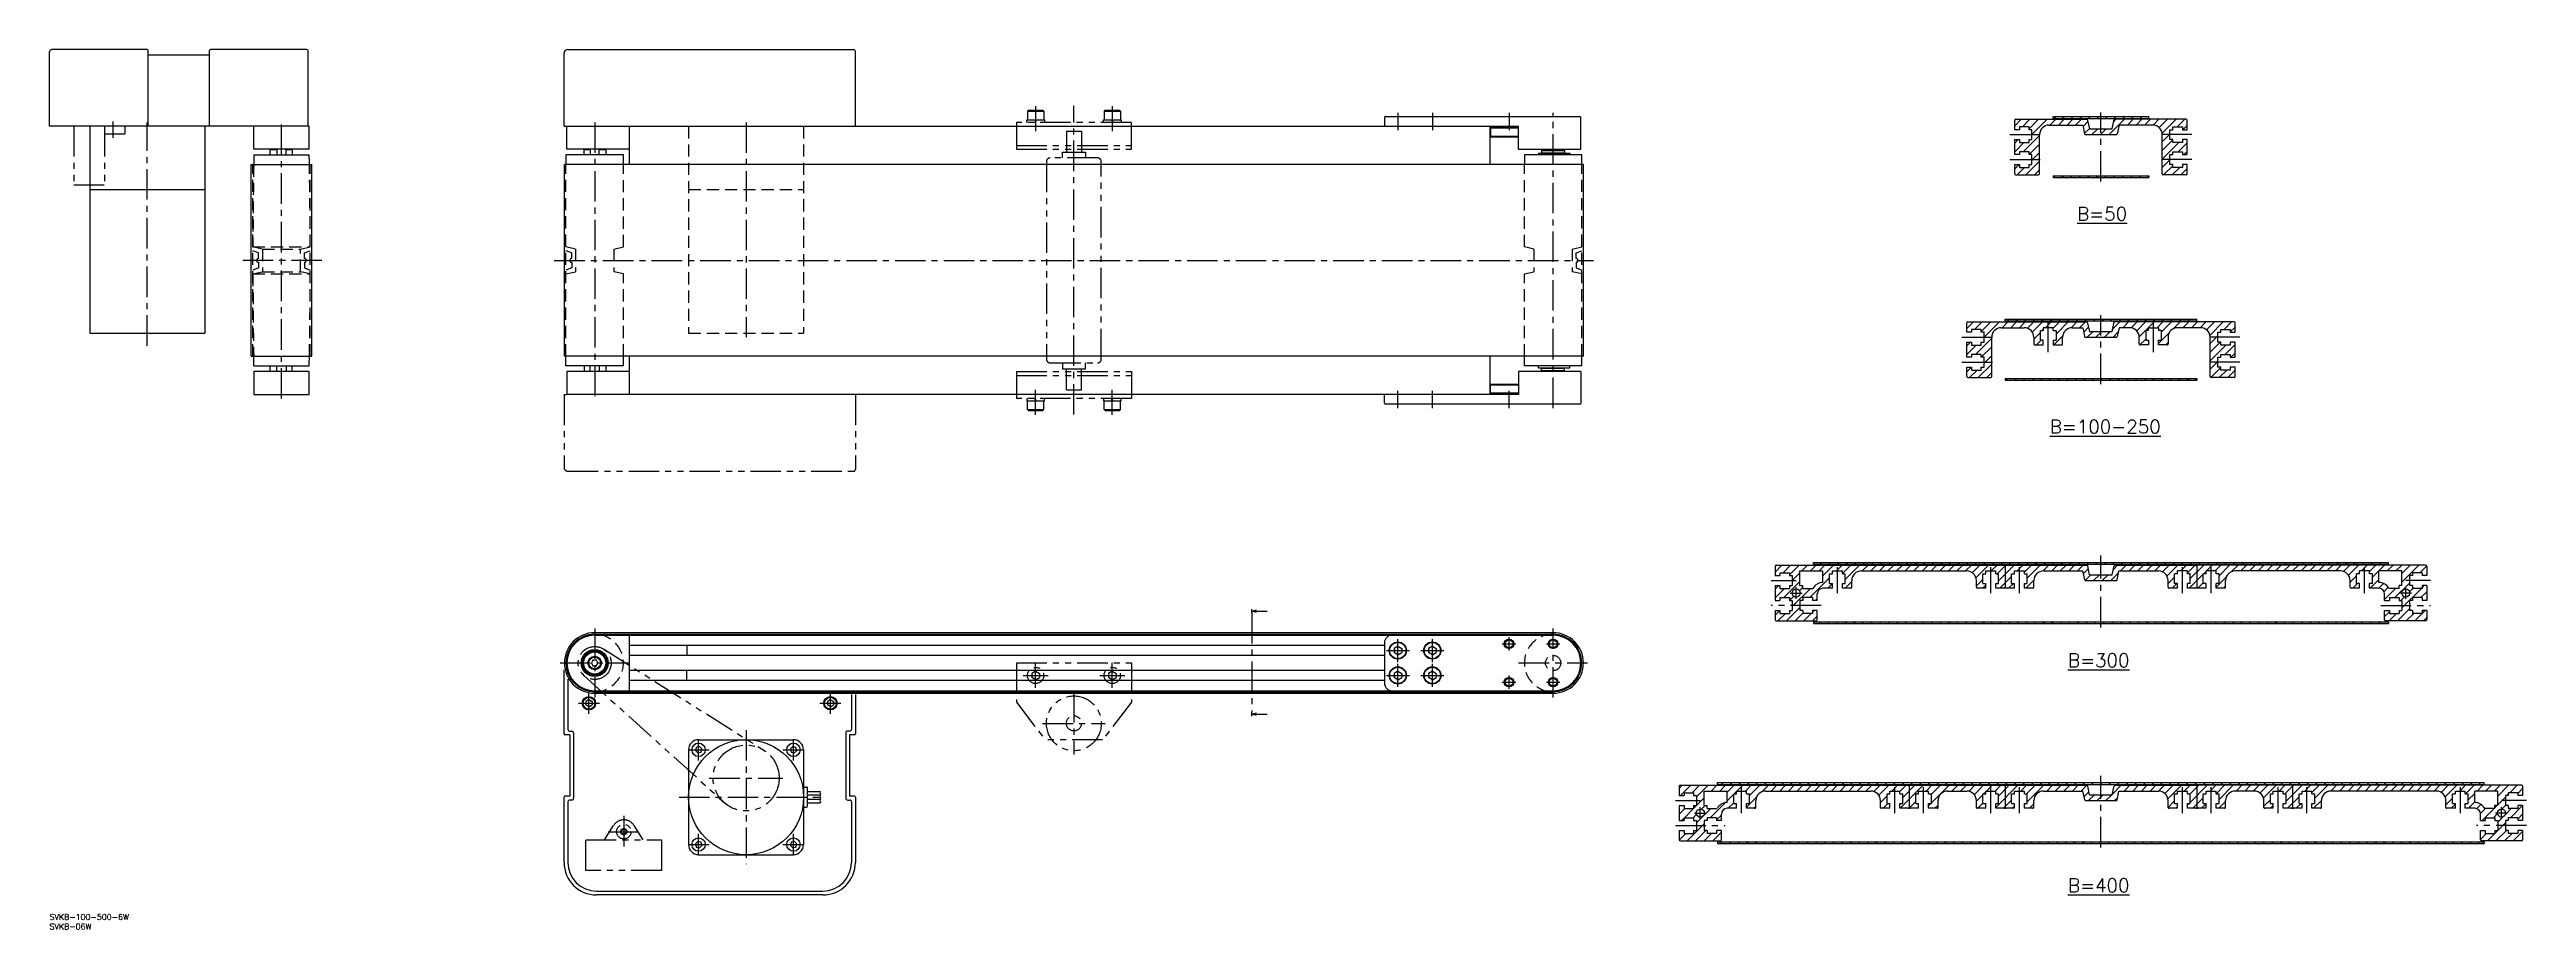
# Model space of a CAD drawing. Extents: x 0 to 1292, y -8 to 451.
import ezdxf

# ---------------------------------------------------------------- set-up
doc = ezdxf.new("R2010")
doc.units = 0
doc.header["$LTSCALE"] = 0.5
for name, pattern in [('CENTER', [50.8, 31.75, -6.35, 6.35, -6.35]), ('DASHED', [19.05, 12.7, -6.35]), ('PHANTOM', [63.5, 31.75, -6.35, 6.35, -6.35, 6.35, -6.35])]:
    doc.linetypes.add(name, pattern=pattern)
doc.layers.get('0').update_dxf_attribs({"linetype": 'CONTINUOUS'})
for name, color, linetype in [('MSM_CENTER', 1, 'CENTER'), ('MSM_CONTINUOUS', 7, 'CONTINUOUS'), ('MSM_DASHED', 4, 'DASHED'), ('MSM_IMAGINARY', 6, 'PHANTOM'), ('MSM_NARROW', 5, 'CONTINUOUS'), ('MSM_PART_NUMBER', 7, 'CONTINUOUS')]:
    doc.layers.add(name, color=color, linetype=linetype)
doc.styles.get("Standard").update_dxf_attribs({"font": 'txt.shx', "height": 3, "bigfont": 'bigfont.shx'})

msp = doc.modelspace()

# ---------------------------------------------------------------- texts
at = {"layer": 'MSM_PART_NUMBER'}
for s, height, p in [('%%UB=50', 7, (1057.8, 361.8)), ('%%UB=100-250', 7, (1043.5, 250.8)), ('%%UB=300', 7, (1053, 128.9)), ('%%UB=400', 7, (1053, 11.5)), ('SVKB-100-500-6W', 3, (0, -3)), ('SVKB-06W', 3, (0, -8))]:
    msp.add_text(s, height=height, dxfattribs=at).set_placement(p)

# ---------------------------------------------------------------- linework, layer by layer
msp.add_arc((134, 450), 1, 0, 90)
at = {"layer": 'MSM_CENTER'}
for p, q in [((514.4, 421.5), (514.4, 408.5)), ((534.4, 260.6), (534.4, 421.6)), ((554.4, 421.5), (554.4, 408.5)), ((703.4, 418), (703.4, 409)), ((721.4, 418), (721.4, 409)), ((761.4, 418), (761.4, 409)), ((784.4, 264), (784.4, 418)), ((1070.2, 382.2), (1070.2, 418.1)), ((33, 413.5), (33, 405)), ((51, 296.5), (51, 413)), ((121, 269), (121, 413)), ((284.4, 413), (284.4, 269)), ((363.4, 413), (363.4, 301)), ((1022.7, 406.6), (1040.4, 406.6)), ((1117.7, 406.6), (1100, 406.6)), ((1022.7, 393.6), (1040.4, 393.6)), ((1117.7, 393.6), (1100, 393.6)), ((142.1, 341), (99.9, 341)), ((263.3, 341), (805.5, 341)), ((1070.2, 276.5), (1070.2, 312.4)), ((997.7, 300.9), (1015.4, 300.9)), ((1042.7, 293.1), (1042.7, 308.4)), ((1097.7, 293.1), (1097.7, 308.4)), ((1142.7, 300.9), (1125, 300.9)), ((997.7, 287.9), (1015.4, 287.9)), ((1142.7, 287.9), (1125, 287.9)), ((514.4, 260.5), (514.4, 273.5)), ((554.4, 260.5), (554.4, 273.5)), ((703.4, 264), (703.4, 273)), ((721.4, 264), (721.4, 273)), ((761.4, 264), (761.4, 273)), ((932.7, 167.5), (932.7, 181)), ((1012.7, 167.5), (1012.7, 181)), ((1027.7, 167.5), (1027.7, 181)), ((1070.2, 149.6), (1070.2, 187)), ((1112.7, 167.5), (1112.7, 181)), ((1127.7, 167.5), (1127.7, 181)), ((1207.7, 167.5), (1207.7, 181)), ((898.2, 174), (911.2, 174)), ((911.2, 164.4), (911.2, 170.6)), ((1242.2, 174), (1229.2, 174)), ((1229.2, 164.4), (1229.2, 170.6)), ((627.2, 157.1), (627.2, 105.3)), ((924.2, 161), (898.2, 161)), ((908.1, 167.5), (914.3, 167.5)), ((1216.2, 161), (1242.2, 161)), ((1232.3, 167.5), (1226.1, 167.5)), ((284.4, 149), (284.4, 113)), ((703.4, 131.5), (703.4, 143.5)), ((721.4, 131.5), (721.4, 143.5)), ((761.4, 137.5), (761.4, 144.5)), ((784.4, 113), (784.4, 149)), ((266.4, 131), (302.4, 131)), ((514.4, 118), (514.4, 131)), ((554.4, 118), (554.4, 131)), ((697.4, 137.5), (709.4, 137.5)), ((703.4, 118.5), (703.4, 130.5)), ((715.4, 137.5), (727.4, 137.5)), ((721.4, 118.5), (721.4, 130.5)), ((757.9, 141), (764.9, 141)), ((766.4, 131), (802.4, 131)), ((780.9, 141), (787.9, 141)), ((507.9, 124.5), (520.9, 124.5)), ((547.9, 124.5), (560.9, 124.5)), ((697.4, 124.5), (709.4, 124.5)), ((715.4, 124.5), (727.4, 124.5)), ((757.9, 121), (764.9, 121)), ((761.4, 117.5), (761.4, 124.5)), ((780.9, 121), (787.9, 121)), ((275.9, 110), (286.9, 110)), ((281.4, 104.5), (281.4, 115.5)), ((401.9, 110), (412.9, 110)), ((407.4, 104.5), (407.4, 115.5)), ((534.4, 115.8), (534.4, 83.2)), ((338.6, 80.2), (338.6, 91.2)), ((363.4, 96), (363.4, 26)), ((388.1, 80.2), (388.1, 91.2)), ((518.1, 99.5), (550.7, 99.5)), ((333.1, 85.7), (344.1, 85.7)), ((382.6, 85.7), (393.6, 85.7)), ((344.2, 71), (382.6, 71)), ((882.7, 52.6), (882.7, 66.2)), ((962.7, 52.6), (962.7, 66.2)), ((977.7, 52.6), (977.7, 66.2)), ((1012.7, 52.6), (1012.7, 66.2)), ((1027.7, 52.6), (1027.7, 66.2)), ((1070.2, 34.8), (1070.2, 72.2)), ((1112.7, 52.6), (1112.7, 66.2)), ((1127.7, 52.6), (1127.7, 66.2)), ((1162.7, 52.6), (1162.7, 66.2)), ((1177.7, 52.6), (1177.7, 66.2)), ((1257.7, 52.6), (1257.7, 66.2)), ((328.4, 61), (404.1, 61)), ((848.2, 59.2), (861.2, 59.2)), ((858.1, 52.7), (864.3, 52.7)), ((861.2, 49.6), (861.2, 55.8)), ((1282.3, 52.7), (1276.1, 52.7)), ((1292.2, 59.2), (1279.2, 59.2)), ((1279.2, 49.6), (1279.2, 55.8)), ((291.4, 43), (307.8, 43)), ((299.6, 51.2), (299.6, 34.8)), ((338.6, 30.8), (338.6, 41.8)), ((388.1, 30.8), (388.1, 41.8)), ((848.2, 46.2), (874.2, 46.2)), ((1292.2, 46.2), (1266.2, 46.2)), ((333.1, 36.3), (344.1, 36.3)), ((382.6, 36.3), (393.6, 36.3))]:
    msp.add_line(p, q, dxfattribs=at)
at = {"layer": 'MSM_CONTINUOUS'}
for p, q in [((0, 411), (0, 450)), ((51, 451), (1, 451)), ((51.5, 411), (51.5, 450.5)), ((83.5, 448), (51.5, 448)), ((83.5, 411), (83.5, 450.5)), ((134, 451), (84, 451)), ((135, 411), (135, 450)), ((268.4, 411), (268.4, 449)), ((270.4, 451), (419.4, 451)), ((420.4, 411), (420.4, 450)), ((696.4, 415.5), (696.4, 411)), ((696.9, 416), (798.4, 416)), ((798.9, 399), (798.9, 415.5)), ((1025.2, 409.2), (1025.2, 414.1)), ((1025.7, 414.6), (1063.1, 414.6)), ((1045.2, 415.1), (1045.2, 416)), ((1045.2, 416), (1095.2, 416)), ((1045.2, 415.1), (1095.2, 415.1)), ((1063.1, 414.6), (1064.2, 409.6)), ((1076, 409.6), (1077.1, 414.6)), ((1114.7, 414.6), (1077.1, 414.6)), ((1095.2, 415.1), (1095.2, 416)), ((1115.2, 409.2), (1115.2, 414.1)), ((135.5, 411), (0, 411)), ((21, 411), (21, 303)), ((81, 411), (81, 303)), ((106.5, 399), (106.5, 411)), ((135.5, 399), (135.5, 411)), ((268.4, 411), (766.4, 411)), ((269.9, 399), (269.9, 411)), ((302.4, 411), (302.4, 391)), ((751.4, 411), (751.4, 391)), ((751.8, 410.5), (751.4, 410.1)), ((751.4, 405.9), (751.8, 405.5)), ((751.8, 410.5), (751.8, 405.5)), ((751.8, 410.5), (766.4, 410.5)), ((751.8, 405.5), (766.4, 405.5)), ((766.4, 399), (766.4, 411)), ((1027.7, 409.2), (1025.2, 409.2)), ((1025.2, 404), (1027.7, 404)), ((1025.2, 396.2), (1025.2, 404)), ((1027.7, 410.7), (1027.7, 409.2)), ((1032.7, 410.7), (1027.7, 410.7)), ((1027.7, 404), (1027.7, 402.5)), ((1027.7, 402.5), (1032.7, 402.5)), ((1032.7, 409.2), (1032.7, 410.7)), ((1034.2, 409.2), (1032.7, 409.2)), ((1032.7, 404), (1034.2, 404)), ((1032.7, 402.5), (1032.7, 404)), ((1034.2, 404), (1034.2, 409.2)), ((1038.2, 386.1), (1038.2, 406.6)), ((1043.2, 411.6), (1060.7, 411.6)), ((1060.7, 411.6), (1061.7, 407)), ((1062.2, 406.6), (1078.2, 406.6)), ((1064.2, 409.6), (1076, 409.6)), ((1079.7, 411.6), (1078.6, 407)), ((1097.2, 411.6), (1079.7, 411.6)), ((1102.2, 386.1), (1102.2, 406.6)), ((1106.2, 404), (1106.2, 409.2)), ((1106.2, 409.2), (1107.7, 409.2)), ((1107.7, 404), (1106.2, 404)), ((1107.7, 409.2), (1107.7, 410.7)), ((1107.7, 410.7), (1112.7, 410.7)), ((1107.7, 402.5), (1107.7, 404)), ((1112.7, 402.5), (1107.7, 402.5)), ((1112.7, 410.7), (1112.7, 409.2)), ((1112.7, 409.2), (1115.2, 409.2)), ((1115.2, 404), (1112.7, 404)), ((1112.7, 404), (1112.7, 402.5)), ((1115.2, 396.2), (1115.2, 404)), ((105.2, 391), (136.8, 391)), ((105.2, 291), (105.2, 391)), ((135.5, 399), (106.5, 399)), ((106.5, 396), (135.5, 396)), ((115.2, 399), (115, 398.8)), ((115, 398.8), (115, 396)), ((115, 398.8), (118.6, 398.8)), ((119.2, 399), (118.6, 398.8)), ((118.6, 398.8), (118.6, 396)), ((123.4, 398.8), (122.8, 399)), ((123.4, 398.8), (126.5, 398.8)), ((123.4, 396), (123.4, 398.8)), ((126.5, 399), (126.5, 396)), ((136.8, 291), (136.8, 391)), ((800.2, 391), (268.6, 391)), ((268.6, 291), (268.6, 391)), ((299.4, 396), (269.4, 396)), ((269.4, 396), (269.4, 391)), ((302.4, 399), (269.9, 399)), ((278.9, 396), (278.9, 399)), ((278.9, 398.8), (282, 398.8)), ((282.6, 399), (282, 398.8)), ((282, 398.8), (282, 396)), ((286.8, 398.8), (286.2, 399)), ((286.8, 398.8), (290.4, 398.8)), ((286.8, 396), (286.8, 398.8)), ((290.4, 398.8), (290.2, 399)), ((290.4, 396), (290.4, 398.8)), ((299.4, 391), (299.4, 396)), ((766.4, 399), (798.9, 399)), ((799.4, 396), (769.4, 396)), ((769.4, 396), (769.4, 391)), ((776.7, 397), (793.1, 397)), ((776.7, 397), (776.7, 396)), ((778.6, 398.6), (778.4, 398.4)), ((778.4, 398.4), (778.4, 397.2)), ((778.4, 398.4), (790.4, 398.4)), ((778.4, 397.2), (790.4, 397.2)), ((778.6, 398.6), (790.2, 398.6)), ((778.6, 397.2), (778.6, 397)), ((780.4, 398.6), (780.4, 399)), ((788.4, 398.6), (788.4, 399)), ((790.1, 397.2), (790.1, 397)), ((790.2, 398.6), (790.4, 398.4)), ((790.2, 398.6), (790.4, 398.4)), ((790.4, 398.4), (790.4, 397.2)), ((793.1, 397), (793.1, 396)), ((799.4, 391), (799.4, 396)), ((800.2, 291), (800.2, 391)), ((1027.7, 396.2), (1025.2, 396.2)), ((1025.2, 391), (1027.7, 391)), ((1025.2, 386.1), (1025.2, 391)), ((1027.7, 397.7), (1027.7, 396.2)), ((1032.7, 397.7), (1027.7, 397.7)), ((1027.7, 391), (1027.7, 389.5)), ((1027.7, 389.5), (1032.7, 389.5)), ((1032.7, 396.2), (1032.7, 397.7)), ((1034.2, 396.2), (1032.7, 396.2)), ((1032.7, 391), (1034.2, 391)), ((1032.7, 389.5), (1032.7, 391)), ((1034.2, 391), (1034.2, 396.2)), ((1106.2, 391), (1106.2, 396.2)), ((1106.2, 396.2), (1107.7, 396.2)), ((1107.7, 391), (1106.2, 391)), ((1107.7, 396.2), (1107.7, 397.7)), ((1107.7, 397.7), (1112.7, 397.7)), ((1107.7, 389.5), (1107.7, 391)), ((1112.7, 389.5), (1107.7, 389.5)), ((1112.7, 397.7), (1112.7, 396.2)), ((1112.7, 396.2), (1115.2, 396.2)), ((1115.2, 391), (1112.7, 391)), ((1112.7, 391), (1112.7, 389.5)), ((1115.2, 386.1), (1115.2, 391)), ((21, 378), (81, 378)), ((1025.7, 385.6), (1037.7, 385.6)), ((1045.2, 385.1), (1045.2, 384.2)), ((1045.2, 385.1), (1095.2, 385.1)), ((1045.2, 384.2), (1095.2, 384.2)), ((1095.2, 385.1), (1095.2, 384.2)), ((1114.7, 385.6), (1102.7, 385.6)), ((1020.2, 309.4), (1020.2, 310.3)), ((1020.2, 310.3), (1120.2, 310.3)), ((1120.2, 309.4), (1120.2, 310.3)), ((21, 303), (81, 303)), ((1000.2, 303.6), (1000.2, 308.4)), ((1002.7, 303.6), (1000.2, 303.6)), ((1000.2, 298.4), (1002.7, 298.4)), ((1000.2, 290.6), (1000.2, 298.4)), ((1000.7, 308.9), (1063.1, 308.9)), ((1002.7, 305), (1002.7, 303.6)), ((1007.7, 305), (1002.7, 305)), ((1002.7, 298.4), (1002.7, 296.8)), ((1007.7, 303.6), (1007.7, 305)), ((1009.2, 303.6), (1007.7, 303.6)), ((1007.7, 298.4), (1009.2, 298.4)), ((1007.7, 296.8), (1007.7, 298.4)), ((1009.2, 298.4), (1009.2, 303.6)), ((1013.2, 280.4), (1013.2, 300.9)), ((1018.2, 305.9), (1030.2, 305.9)), ((1020.2, 309.4), (1120.2, 309.4)), ((1035.2, 300.9), (1035.2, 297.4)), ((1038.6, 299.4), (1038.6, 304.4)), ((1038.6, 304.4), (1040.1, 304.4)), ((1040.1, 299.4), (1038.6, 299.4)), ((1045.3, 305.9), (1040.1, 305.9)), ((1040.1, 305.9), (1040.1, 304.4)), ((1040.1, 296.9), (1040.1, 299.4)), ((1045.3, 304.4), (1045.3, 305.9)), ((1045.3, 304.4), (1046.8, 304.4)), ((1045.3, 299.4), (1046.8, 299.4)), ((1045.3, 299.4), (1045.3, 296.9)), ((1046.8, 304.4), (1046.8, 299.4)), ((1050.2, 297.4), (1050.2, 300.9)), ((1055.2, 305.9), (1060.7, 305.9)), ((1060.7, 305.9), (1061.7, 301.3)), ((1062.2, 300.9), (1078.2, 300.9)), ((1063.1, 308.9), (1064.2, 303.9)), ((1064.2, 303.9), (1076, 303.9)), ((1076, 303.9), (1077.1, 308.9)), ((1139.7, 308.9), (1077.1, 308.9)), ((1079.7, 305.9), (1078.6, 301.3)), ((1085.2, 305.9), (1079.7, 305.9)), ((1090.2, 297.4), (1090.2, 300.9)), ((1093.6, 304.4), (1093.6, 299.4)), ((1095.1, 304.4), (1093.6, 304.4)), ((1093.6, 299.4), (1095.1, 299.4)), ((1095.1, 305.9), (1100.3, 305.9)), ((1095.1, 304.4), (1095.1, 305.9)), ((1095.1, 299.4), (1095.1, 296.9)), ((1100.3, 305.9), (1100.3, 304.4)), ((1101.8, 304.4), (1100.3, 304.4)), ((1100.3, 299.4), (1101.8, 299.4)), ((1100.3, 296.9), (1100.3, 299.4)), ((1101.8, 299.4), (1101.8, 304.4)), ((1105.2, 300.9), (1105.2, 297.4)), ((1122.2, 305.9), (1110.2, 305.9)), ((1127.2, 280.4), (1127.2, 300.9)), ((1131.2, 298.4), (1131.2, 303.6)), ((1131.2, 303.6), (1132.7, 303.6)), ((1132.7, 298.4), (1131.2, 298.4)), ((1132.7, 303.6), (1132.7, 305)), ((1132.7, 305), (1137.7, 305)), ((1132.7, 296.8), (1132.7, 298.4)), ((1137.7, 305), (1137.7, 303.6)), ((1137.7, 303.6), (1140.2, 303.6)), ((1140.2, 298.4), (1137.7, 298.4)), ((1137.7, 298.4), (1137.7, 296.8)), ((1140.2, 303.6), (1140.2, 308.4)), ((1140.2, 290.6), (1140.2, 298.4)), ((105.2, 291), (136.8, 291)), ((106.5, 286), (135.5, 286)), ((115, 286), (115, 283.2)), ((118.6, 283.2), (118.6, 286)), ((123.4, 286), (123.4, 283.2)), ((126.5, 283), (126.5, 286)), ((800.2, 291), (268.6, 291)), ((269.4, 286), (269.4, 291)), ((299.4, 286), (269.4, 286)), ((278.9, 286), (278.9, 283)), ((282, 283.2), (282, 286)), ((286.8, 286), (286.8, 283.2)), ((290.4, 283.2), (290.4, 286)), ((299.4, 286), (299.4, 291)), ((302.4, 291), (302.4, 271)), ((751.4, 291), (751.4, 271)), ((769.4, 286), (769.4, 291)), ((799.4, 286), (769.4, 286)), ((776.7, 285), (776.7, 286)), ((776.7, 285), (793.1, 285)), ((778.4, 284.8), (790.4, 284.8)), ((778.4, 283.6), (778.4, 284.8)), ((778.6, 284.8), (778.6, 285)), ((790.1, 284.8), (790.1, 285)), ((790.4, 283.6), (790.4, 284.8)), ((793.1, 285), (793.1, 286)), ((799.4, 286), (799.4, 291)), ((1002.7, 290.6), (1000.2, 290.6)), ((1000.2, 280.4), (1000.2, 285.4)), ((1000.2, 285.4), (1002.7, 285.4)), ((1002.7, 296.8), (1007.7, 296.8)), ((1002.7, 292), (1002.7, 290.6)), ((1007.7, 292), (1002.7, 292)), ((1002.7, 285.4), (1002.7, 283.8)), ((1007.7, 290.6), (1007.7, 292)), ((1009.2, 290.6), (1007.7, 290.6)), ((1007.7, 285.4), (1009.2, 285.4)), ((1007.7, 283.8), (1007.7, 285.4)), ((1009.2, 285.4), (1009.2, 290.6)), ((1035.7, 296.9), (1040.1, 296.9)), ((1045.3, 296.9), (1049.7, 296.9)), ((1095.1, 296.9), (1090.7, 296.9)), ((1104.7, 296.9), (1100.3, 296.9)), ((1131.2, 285.4), (1131.2, 290.6)), ((1131.2, 290.6), (1132.7, 290.6)), ((1132.7, 285.4), (1131.2, 285.4)), ((1137.7, 296.8), (1132.7, 296.8)), ((1132.7, 290.6), (1132.7, 292)), ((1132.7, 292), (1137.7, 292)), ((1132.7, 283.8), (1132.7, 285.4)), ((1137.7, 292), (1137.7, 290.6)), ((1137.7, 290.6), (1140.2, 290.6)), ((1140.2, 285.4), (1137.7, 285.4)), ((1137.7, 285.4), (1137.7, 283.8)), ((1140.2, 280.4), (1140.2, 285.4)), ((135.5, 283), (106.5, 283)), ((106.5, 283), (106.5, 271)), ((106.5, 283), (106.5, 271)), ((115, 283.2), (115.2, 283)), ((115, 283.2), (118.6, 283.2)), ((119.2, 283), (118.6, 283.2)), ((123.4, 283.2), (122.8, 283)), ((123.4, 283.2), (126.5, 283.2)), ((135.5, 271), (135.5, 283)), ((302.4, 283), (269.9, 283)), ((269.9, 283), (269.9, 271)), ((278.9, 283.2), (282, 283.2)), ((282.5, 283), (282, 283.2)), ((286.8, 283.2), (286.3, 283)), ((286.8, 283.2), (290.4, 283.2)), ((290.2, 283), (290.4, 283.2)), ((751.4, 276.1), (751.8, 276.5)), ((751.8, 271.5), (751.4, 271.9)), ((751.8, 271.5), (751.8, 276.5)), ((751.8, 276.5), (766.4, 276.5)), ((751.8, 271.5), (766.4, 271.5)), ((766.4, 283), (766.4, 271)), ((798.9, 283), (766.4, 283)), ((778.4, 283.6), (790.4, 283.6)), ((778.6, 283.4), (778.4, 283.6)), ((778.6, 283.4), (790.2, 283.4)), ((780.4, 283), (780.4, 283.4)), ((788.4, 283), (788.4, 283.4)), ((790.2, 283.4), (790.4, 283.6)), ((798.9, 283), (798.9, 266.5)), ((1000.7, 279.9), (1012.7, 279.9)), ((1002.7, 283.8), (1007.7, 283.8)), ((1020.2, 279.4), (1020.2, 278.5)), ((1020.2, 279.4), (1120.2, 279.4)), ((1020.2, 278.5), (1120.2, 278.5)), ((1120.2, 279.4), (1120.2, 278.5)), ((1139.7, 279.9), (1127.7, 279.9)), ((1137.7, 283.8), (1132.7, 283.8)), ((106.5, 271), (135.5, 271)), ((766.4, 271), (269.9, 271)), ((696.4, 266.5), (696.4, 271)), ((798.4, 266), (696.9, 266)), ((900.2, 181.5), (900.2, 176.6)), ((900.7, 182), (1019.7, 182)), ((920.2, 182.5), (920.2, 183.4)), ((920.2, 183.4), (1220.2, 183.4)), ((920.2, 182.5), (1220.2, 182.5)), ((1020.2, 181.5), (1020.2, 170.5)), ((1020.7, 182), (1062.8, 182)), ((1064.3, 177), (1063.3, 181.6)), ((1076.1, 177), (1077.1, 181.6)), ((1077.6, 182), (1119.7, 182)), ((1120.2, 181.5), (1120.2, 170.5)), ((1239.7, 182), (1120.7, 182)), ((1220.2, 182.5), (1220.2, 183.4)), ((1240.2, 181.5), (1240.2, 176.6)), ((900.2, 176.6), (902.7, 176.6)), ((900.2, 171.4), (902.7, 171.4)), ((900.2, 171.4), (900.2, 163.6)), ((902.7, 178.1), (902.7, 176.6)), ((902.7, 178.1), (907.7, 178.1)), ((902.7, 171.4), (902.7, 169.9)), ((902.7, 169.9), (907.7, 169.9)), ((907.7, 178.1), (907.7, 176.6)), ((907.7, 176.6), (909.2, 176.6)), ((907.7, 171.4), (907.7, 169.9)), ((907.7, 171.4), (909.2, 171.4)), ((909.2, 176.6), (909.2, 171.4)), ((913.2, 179), (925.2, 179)), ((913.2, 171.4), (913.2, 179)), ((913.2, 171.4), (914.7, 171.4)), ((914.7, 169.9), (914.7, 171.4)), ((914.7, 169.9), (919.9, 169.9)), ((925.2, 173), (925.2, 179)), ((930.1, 170), (925.2, 170)), ((928.6, 177.5), (930.1, 177.5)), ((928.6, 172.5), (928.6, 177.5)), ((928.6, 172.5), (930.1, 172.5)), ((930.1, 179), (935.3, 179)), ((930.1, 177.5), (930.1, 179)), ((930.1, 170), (930.1, 172.5)), ((935.3, 177.5), (935.3, 179)), ((935.3, 177.5), (936.8, 177.5)), ((935.3, 170), (935.3, 172.5)), ((935.3, 172.5), (936.8, 172.5)), ((939.7, 170), (935.3, 170)), ((936.8, 172.5), (936.8, 177.5)), ((940.2, 170.5), (940.2, 174)), ((945.2, 179), (1000.2, 179)), ((1005.2, 170.5), (1005.2, 174)), ((1010.1, 170), (1005.7, 170)), ((1008.6, 177.5), (1010.1, 177.5)), ((1008.6, 172.5), (1008.6, 177.5)), ((1008.6, 172.5), (1010.1, 172.5)), ((1010.1, 179), (1015.3, 179)), ((1010.1, 177.5), (1010.1, 179)), ((1010.1, 170), (1010.1, 172.5)), ((1015.3, 177.5), (1015.3, 179)), ((1015.3, 177.5), (1016.8, 177.5)), ((1015.3, 170), (1015.3, 172.5)), ((1015.3, 172.5), (1016.8, 172.5)), ((1019.7, 170), (1015.3, 170)), ((1016.8, 172.5), (1016.8, 177.5)), ((1025.1, 170), (1020.7, 170)), ((1023.6, 177.5), (1025.1, 177.5)), ((1023.6, 172.5), (1023.6, 177.5)), ((1023.6, 172.5), (1025.1, 172.5)), ((1025.1, 179), (1030.3, 179)), ((1025.1, 177.5), (1025.1, 179)), ((1025.1, 170), (1025.1, 172.5)), ((1030.3, 177.5), (1030.3, 179)), ((1030.3, 177.5), (1031.8, 177.5)), ((1030.3, 170), (1030.3, 172.5)), ((1030.3, 172.5), (1031.8, 172.5)), ((1034.7, 170), (1030.3, 170)), ((1031.8, 172.5), (1031.8, 177.5)), ((1035.2, 170.5), (1035.2, 174)), ((1040.2, 179), (1060.8, 179)), ((1061.8, 174.4), (1060.8, 179)), ((1062.3, 174), (1078.1, 174)), ((1064.3, 177), (1076.1, 177)), ((1078.6, 174.4), (1079.6, 179)), ((1079.6, 179), (1100.2, 179)), ((1105.2, 170.5), (1105.2, 174)), ((1110.1, 170), (1105.7, 170)), ((1108.6, 172.5), (1108.6, 177.5)), ((1110.1, 177.5), (1108.6, 177.5)), ((1110.1, 172.5), (1108.6, 172.5)), ((1115.3, 179), (1110.1, 179)), ((1110.1, 177.5), (1110.1, 179)), ((1110.1, 170), (1110.1, 172.5)), ((1115.3, 177.5), (1115.3, 179)), ((1116.8, 177.5), (1115.3, 177.5)), ((1115.3, 170), (1115.3, 172.5)), ((1116.8, 172.5), (1115.3, 172.5)), ((1119.7, 170), (1115.3, 170)), ((1116.8, 172.5), (1116.8, 177.5)), ((1125.1, 170), (1120.7, 170)), ((1123.6, 172.5), (1123.6, 177.5)), ((1125.1, 177.5), (1123.6, 177.5)), ((1125.1, 172.5), (1123.6, 172.5)), ((1130.3, 179), (1125.1, 179)), ((1125.1, 177.5), (1125.1, 179)), ((1125.1, 170), (1125.1, 172.5)), ((1130.3, 177.5), (1130.3, 179)), ((1131.8, 177.5), (1130.3, 177.5)), ((1130.3, 170), (1130.3, 172.5)), ((1131.8, 172.5), (1130.3, 172.5)), ((1134.7, 170), (1130.3, 170)), ((1131.8, 172.5), (1131.8, 177.5)), ((1135.2, 170.5), (1135.2, 174)), ((1195.2, 179), (1140.2, 179)), ((1200.2, 170.5), (1200.2, 174)), ((1205.1, 170), (1200.7, 170)), ((1203.6, 172.5), (1203.6, 177.5)), ((1205.1, 177.5), (1203.6, 177.5)), ((1205.1, 172.5), (1203.6, 172.5)), ((1210.3, 179), (1205.1, 179)), ((1205.1, 177.5), (1205.1, 179)), ((1205.1, 170), (1205.1, 172.5)), ((1210.3, 177.5), (1210.3, 179)), ((1211.8, 177.5), (1210.3, 177.5)), ((1210.3, 170), (1210.3, 172.5)), ((1211.8, 172.5), (1210.3, 172.5)), ((1215.2, 170), (1210.3, 170)), ((1211.8, 172.5), (1211.8, 177.5)), ((1227.2, 179), (1215.2, 179)), ((1215.2, 173), (1215.2, 179)), ((1225.7, 169.9), (1220.4, 169.9)), ((1227.2, 171.4), (1225.7, 171.4)), ((1225.7, 169.9), (1225.7, 171.4)), ((1227.2, 171.4), (1227.2, 179)), ((1231.2, 176.6), (1231.2, 171.4)), ((1232.7, 176.6), (1231.2, 176.6)), ((1232.7, 171.4), (1231.2, 171.4)), ((1232.7, 178.1), (1232.7, 176.6)), ((1237.7, 178.1), (1232.7, 178.1)), ((1232.7, 171.4), (1232.7, 169.9)), ((1237.7, 169.9), (1232.7, 169.9)), ((1237.7, 178.1), (1237.7, 176.6)), ((1240.2, 176.6), (1237.7, 176.6)), ((1240.2, 171.4), (1237.7, 171.4)), ((1237.7, 171.4), (1237.7, 169.9)), ((1240.2, 171.4), (1240.2, 163.6)), ((900.2, 163.6), (902.7, 163.6)), ((900.2, 158.4), (902.7, 158.4)), ((900.2, 158.4), (900.2, 153.5)), ((902.7, 165.1), (902.7, 163.6)), ((902.7, 165.1), (907.7, 165.1)), ((902.7, 158.4), (902.7, 156.9)), ((902.7, 156.9), (907.7, 156.9)), ((907.7, 165.1), (907.7, 163.6)), ((907.7, 163.6), (909.2, 163.6)), ((907.7, 158.4), (907.7, 156.9)), ((907.7, 158.4), (909.2, 158.4)), ((909.2, 163.6), (909.2, 158.4)), ((913.2, 163.6), (913.2, 158.4)), ((914.7, 163.6), (913.2, 163.6)), ((914.7, 158.4), (913.2, 158.4)), ((914.7, 165.1), (914.7, 163.6)), ((919.7, 165.1), (914.7, 165.1)), ((914.7, 158.4), (914.7, 156.9)), ((919.7, 156.9), (914.7, 156.9)), ((919.7, 165.1), (919.7, 163.6)), ((922.2, 163.6), (919.7, 163.6)), ((922.2, 158.4), (919.7, 158.4)), ((919.7, 158.4), (919.7, 156.9)), ((922.2, 163.6), (922.2, 167)), ((922.2, 153.5), (922.2, 158.4)), ((1218.2, 163.6), (1218.2, 167)), ((1218.2, 163.6), (1220.7, 163.6)), ((1218.2, 153.5), (1218.2, 158.4)), ((1218.2, 158.4), (1220.7, 158.4)), ((1220.7, 165.1), (1220.7, 163.6)), ((1220.7, 165.1), (1225.7, 165.1)), ((1220.7, 158.4), (1220.7, 156.9)), ((1220.7, 156.9), (1225.7, 156.9)), ((1225.7, 165.1), (1225.7, 163.6)), ((1225.7, 163.6), (1227.2, 163.6)), ((1225.7, 158.4), (1225.7, 156.9)), ((1225.7, 158.4), (1227.2, 158.4)), ((1227.2, 163.6), (1227.2, 158.4)), ((1231.2, 163.6), (1231.2, 158.4)), ((1232.7, 163.6), (1231.2, 163.6)), ((1232.7, 158.4), (1231.2, 158.4)), ((1232.7, 165.1), (1232.7, 163.6)), ((1237.7, 165.1), (1232.7, 165.1)), ((1232.7, 158.4), (1232.7, 156.9)), ((1237.7, 156.9), (1232.7, 156.9)), ((1237.7, 165.1), (1237.7, 163.6)), ((1240.2, 163.6), (1237.7, 163.6)), ((1240.2, 158.4), (1237.7, 158.4)), ((1237.7, 158.4), (1237.7, 156.9)), ((1240.2, 158.4), (1240.2, 153.5)), ((784.4, 146.8), (284.4, 146.8)), ((284.4, 146), (784.4, 146)), ((284.4, 145.5), (784.4, 145.5)), ((302.4, 145.5), (302.4, 116.5)), ((900.7, 153), (921.7, 153)), ((920.2, 152.5), (920.2, 151.6)), ((920.2, 152.5), (1220.2, 152.5)), ((920.2, 151.6), (1220.2, 151.6)), ((1239.7, 153), (1218.7, 153)), ((1220.2, 152.5), (1220.2, 151.6)), ((283.5, 132.5), (282.7, 131)), ((282.7, 131), (283.5, 129.5)), ((285.3, 132.5), (283.5, 132.5)), ((283.5, 129.5), (285.3, 129.5)), ((286.1, 131), (285.3, 132.5)), ((285.3, 129.5), (286.1, 131)), ((696.4, 140.1), (302.4, 140.1)), ((696.4, 134.9), (302.4, 134.9)), ((332.4, 140.1), (332.4, 134.9)), ((696.4, 141.5), (696.4, 120.5)), ((703.4, 139.8), (701.4, 138.6)), ((701.4, 138.6), (701.4, 136.4)), ((703.4, 135.2), (701.4, 136.4)), ((703.4, 139.8), (705.4, 138.6)), ((703.4, 135.2), (705.4, 136.4)), ((705.4, 138.6), (705.4, 136.4)), ((721.4, 139.8), (719.4, 138.6)), ((719.4, 138.6), (719.4, 136.4)), ((721.4, 135.2), (719.4, 136.4)), ((721.4, 139.8), (723.4, 138.6)), ((721.4, 135.2), (723.4, 136.4)), ((723.4, 138.6), (723.4, 136.4)), ((268.4, 94), (268.4, 127.4)), ((270.4, 122.5), (270.4, 96.4)), ((284.4, 116.5), (784.4, 116.5)), ((696.4, 127.1), (302.4, 127.1)), ((696.4, 121.9), (302.4, 121.9)), ((332.4, 121.9), (332.4, 127.1)), ((703.4, 126.8), (701.4, 125.6)), ((701.4, 125.6), (701.4, 123.4)), ((703.4, 122.2), (701.4, 123.4)), ((703.4, 126.8), (705.4, 125.6)), ((703.4, 122.2), (705.4, 123.4)), ((705.4, 125.6), (705.4, 123.4)), ((721.4, 126.8), (719.4, 125.6)), ((719.4, 125.6), (719.4, 123.4)), ((721.4, 122.2), (719.4, 123.4)), ((721.4, 126.8), (723.4, 125.6)), ((721.4, 122.2), (723.4, 123.4)), ((723.4, 125.6), (723.4, 123.4)), ((281.4, 111.9), (279.8, 110.9)), ((279.8, 110.9), (279.8, 109.1)), ((281.4, 108.1), (279.8, 109.1)), ((281.4, 111.9), (283, 110.9)), ((281.4, 108.1), (283, 109.1)), ((283, 110.9), (283, 109.1)), ((284.4, 116), (784.4, 116)), ((284.4, 115.2), (784.4, 115.2)), ((407.4, 111.9), (405.8, 110.9)), ((405.8, 110.9), (405.8, 109.1)), ((407.4, 108.1), (405.8, 109.1)), ((407.4, 111.9), (409, 110.9)), ((407.4, 108.1), (409, 109.1)), ((409, 110.9), (409, 109.1)), ((418.4, 114.6), (418.4, 96.5)), ((420.4, 114.6), (420.4, 94)), ((271.4, 93.5), (268.9, 93.5)), ((271.4, 95.4), (272.4, 95.4)), ((271.4, 93.5), (271.4, 61.5)), ((273.4, 94.4), (273.4, 60.5)), ((338.6, 91), (388.1, 91)), ((415.4, 94.4), (415.4, 60.5)), ((417.4, 95.5), (416.4, 95.5)), ((419.9, 93.5), (417.4, 93.5)), ((417.4, 93.5), (417.4, 61.5)), ((333.4, 85.7), (333.4, 36.3)), ((337.4, 87), (337, 85.3)), ((337, 85.3), (338.2, 84.1)), ((339.1, 87.4), (337.4, 87)), ((338.2, 84.1), (339.9, 84.5)), ((340.3, 86.2), (339.1, 87.4)), ((339.9, 84.5), (340.3, 86.2)), ((387.7, 87.4), (386.5, 86.2)), ((386.5, 86.2), (386.9, 84.5)), ((386.9, 84.5), (388.6, 84.1)), ((389.4, 87), (387.7, 87.4)), ((388.6, 84.1), (389.8, 85.3)), ((389.8, 85.3), (389.4, 87)), ((393.4, 85.7), (393.4, 36.3)), ((393.4, 66.3), (394.9, 66.3)), ((395.4, 56.3), (395.4, 65.8)), ((850.2, 66.7), (850.2, 61.8)), ((850.7, 67.2), (969.7, 67.2)), ((870.2, 68.6), (1270.2, 68.6)), ((870.2, 67.7), (870.2, 68.6)), ((870.2, 67.7), (1270.2, 67.7)), ((970.2, 66.7), (970.2, 55.7)), ((970.7, 67.2), (1019.7, 67.2)), ((1020.2, 66.7), (1020.2, 55.7)), ((1020.7, 67.2), (1062.8, 67.2)), ((1064.3, 62.2), (1063.3, 66.8)), ((1076.1, 62.2), (1077.1, 66.8)), ((1077.6, 67.2), (1119.7, 67.2)), ((1120.2, 66.7), (1120.2, 55.7)), ((1169.7, 67.2), (1120.7, 67.2)), ((1170.2, 66.7), (1170.2, 55.7)), ((1289.7, 67.2), (1170.7, 67.2)), ((1270.2, 67.7), (1270.2, 68.6)), ((1290.2, 66.7), (1290.2, 61.8)), ((268.4, 27), (268.4, 61)), ((271.4, 61.5), (268.9, 61.5)), ((270.4, 58.5), (270.4, 27)), ((272.4, 59.5), (271.4, 59.5)), ((393.4, 55.8), (394.9, 55.8)), ((395.4, 64), (402.1, 64)), ((402.1, 62), (395.4, 62)), ((395.4, 60), (402.1, 60)), ((395.4, 58), (402.1, 58)), ((416.4, 59.5), (417.4, 59.5)), ((419.9, 61.5), (417.4, 61.5)), ((418.4, 58.5), (418.4, 27)), ((420.4, 61), (420.4, 27)), ((850.2, 61.8), (852.7, 61.8)), ((850.2, 56.6), (852.7, 56.6)), ((850.2, 56.6), (850.2, 48.8)), ((852.7, 63.3), (852.7, 61.8)), ((852.7, 63.3), (857.7, 63.3)), ((852.7, 56.6), (852.7, 55.1)), ((852.7, 55.1), (857.7, 55.1)), ((857.7, 63.3), (857.7, 61.8)), ((857.7, 61.8), (859.2, 61.8)), ((857.7, 56.6), (857.7, 55.1)), ((857.7, 56.6), (859.2, 56.6)), ((859.2, 61.8), (859.2, 56.6)), ((863.2, 64.2), (875.2, 64.2)), ((863.2, 56.6), (863.2, 64.2)), ((863.2, 56.6), (864.7, 56.6)), ((864.7, 55.1), (864.7, 56.6)), ((864.7, 55.1), (869.9, 55.1)), ((872.2, 48.8), (872.2, 52.2)), ((875.2, 58.2), (875.2, 64.2)), ((880.1, 55.2), (875.2, 55.2)), ((878.6, 62.7), (880.1, 62.7)), ((878.6, 57.7), (878.6, 62.7)), ((878.6, 57.7), (880.1, 57.7)), ((880.1, 64.2), (885.3, 64.2)), ((880.1, 62.7), (880.1, 64.2)), ((880.1, 55.2), (880.1, 57.7)), ((885.3, 62.7), (885.3, 64.2)), ((885.3, 62.7), (886.8, 62.7)), ((885.3, 55.2), (885.3, 57.7)), ((885.3, 57.7), (886.8, 57.7)), ((889.7, 55.2), (885.3, 55.2)), ((886.8, 57.7), (886.8, 62.7)), ((890.2, 55.7), (890.2, 59.2)), ((895.2, 64.2), (950.2, 64.2)), ((955.2, 55.7), (955.2, 59.2)), ((960.1, 55.2), (955.7, 55.2)), ((958.6, 62.7), (960.1, 62.7)), ((958.6, 57.7), (958.6, 62.7)), ((958.6, 57.7), (960.1, 57.7)), ((960.1, 64.2), (965.3, 64.2)), ((960.1, 62.7), (960.1, 64.2)), ((960.1, 55.2), (960.1, 57.7)), ((965.3, 62.7), (965.3, 64.2)), ((965.3, 62.7), (966.8, 62.7)), ((965.3, 55.2), (965.3, 57.7)), ((965.3, 57.7), (966.8, 57.7)), ((969.7, 55.2), (965.3, 55.2)), ((966.8, 57.7), (966.8, 62.7)), ((975.1, 55.2), (970.7, 55.2)), ((973.6, 62.7), (975.1, 62.7)), ((973.6, 57.7), (973.6, 62.7)), ((973.6, 57.7), (975.1, 57.7)), ((975.1, 64.2), (980.3, 64.2)), ((975.1, 62.7), (975.1, 64.2)), ((975.1, 55.2), (975.1, 57.7)), ((980.3, 62.7), (980.3, 64.2)), ((980.3, 62.7), (981.8, 62.7)), ((980.3, 55.2), (980.3, 57.7)), ((980.3, 57.7), (981.8, 57.7)), ((984.7, 55.2), (980.3, 55.2)), ((981.8, 57.7), (981.8, 62.7)), ((985.2, 55.7), (985.2, 59.2)), ((990.2, 64.2), (1000.2, 64.2)), ((1005.2, 55.7), (1005.2, 59.2)), ((1010.1, 55.2), (1005.7, 55.2)), ((1008.6, 62.7), (1010.1, 62.7)), ((1008.6, 57.7), (1008.6, 62.7)), ((1008.6, 57.7), (1010.1, 57.7)), ((1010.1, 64.2), (1015.3, 64.2)), ((1010.1, 62.7), (1010.1, 64.2)), ((1010.1, 55.2), (1010.1, 57.7)), ((1015.3, 62.7), (1015.3, 64.2)), ((1015.3, 62.7), (1016.8, 62.7)), ((1015.3, 55.2), (1015.3, 57.7)), ((1015.3, 57.7), (1016.8, 57.7)), ((1019.7, 55.2), (1015.3, 55.2)), ((1016.8, 57.7), (1016.8, 62.7)), ((1025.1, 55.2), (1020.7, 55.2)), ((1023.6, 62.7), (1025.1, 62.7)), ((1023.6, 57.7), (1023.6, 62.7)), ((1023.6, 57.7), (1025.1, 57.7)), ((1025.1, 64.2), (1030.3, 64.2)), ((1025.1, 62.7), (1025.1, 64.2)), ((1025.1, 55.2), (1025.1, 57.7)), ((1030.3, 62.7), (1030.3, 64.2)), ((1030.3, 62.7), (1031.8, 62.7)), ((1030.3, 55.2), (1030.3, 57.7)), ((1030.3, 57.7), (1031.8, 57.7)), ((1034.7, 55.2), (1030.3, 55.2)), ((1031.8, 57.7), (1031.8, 62.7)), ((1035.2, 55.7), (1035.2, 59.2)), ((1040.2, 64.2), (1060.8, 64.2)), ((1061.8, 59.6), (1060.8, 64.2)), ((1062.3, 59.2), (1078.1, 59.2)), ((1064.3, 62.2), (1076.1, 62.2)), ((1078.6, 59.6), (1079.6, 64.2)), ((1079.6, 64.2), (1100.2, 64.2)), ((1105.2, 55.7), (1105.2, 59.2)), ((1110.1, 55.2), (1105.7, 55.2)), ((1108.6, 62.7), (1110.1, 62.7)), ((1108.6, 57.7), (1108.6, 62.7)), ((1108.6, 57.7), (1110.1, 57.7)), ((1110.1, 64.2), (1115.3, 64.2)), ((1110.1, 62.7), (1110.1, 64.2)), ((1110.1, 55.2), (1110.1, 57.7)), ((1115.3, 62.7), (1115.3, 64.2)), ((1115.3, 62.7), (1116.8, 62.7)), ((1115.3, 55.2), (1115.3, 57.7)), ((1115.3, 57.7), (1116.8, 57.7)), ((1119.7, 55.2), (1115.3, 55.2)), ((1116.8, 57.7), (1116.8, 62.7)), ((1125.1, 55.2), (1120.7, 55.2)), ((1123.6, 62.7), (1125.1, 62.7)), ((1123.6, 57.7), (1123.6, 62.7)), ((1123.6, 57.7), (1125.1, 57.7)), ((1125.1, 64.2), (1130.3, 64.2)), ((1125.1, 62.7), (1125.1, 64.2)), ((1125.1, 55.2), (1125.1, 57.7)), ((1130.3, 62.7), (1130.3, 64.2)), ((1130.3, 62.7), (1131.8, 62.7)), ((1130.3, 55.2), (1130.3, 57.7)), ((1130.3, 57.7), (1131.8, 57.7)), ((1134.7, 55.2), (1130.3, 55.2)), ((1131.8, 57.7), (1131.8, 62.7)), ((1135.2, 55.7), (1135.2, 59.2)), ((1150.2, 64.2), (1140.2, 64.2)), ((1155.2, 55.7), (1155.2, 59.2)), ((1160.1, 55.2), (1155.7, 55.2)), ((1158.6, 62.7), (1160.1, 62.7)), ((1158.6, 57.7), (1158.6, 62.7)), ((1158.6, 57.7), (1160.1, 57.7)), ((1160.1, 64.2), (1165.3, 64.2)), ((1160.1, 62.7), (1160.1, 64.2)), ((1160.1, 55.2), (1160.1, 57.7)), ((1165.3, 62.7), (1165.3, 64.2)), ((1165.3, 62.7), (1166.8, 62.7)), ((1165.3, 55.2), (1165.3, 57.7)), ((1165.3, 57.7), (1166.8, 57.7)), ((1169.7, 55.2), (1165.3, 55.2)), ((1166.8, 57.7), (1166.8, 62.7)), ((1175.1, 55.2), (1170.7, 55.2)), ((1173.6, 62.7), (1175.1, 62.7)), ((1173.6, 57.7), (1173.6, 62.7)), ((1173.6, 57.7), (1175.1, 57.7)), ((1175.1, 64.2), (1180.3, 64.2)), ((1175.1, 62.7), (1175.1, 64.2)), ((1175.1, 55.2), (1175.1, 57.7)), ((1180.3, 62.7), (1180.3, 64.2)), ((1180.3, 62.7), (1181.8, 62.7)), ((1180.3, 55.2), (1180.3, 57.7)), ((1180.3, 57.7), (1181.8, 57.7)), ((1184.7, 55.2), (1180.3, 55.2)), ((1181.8, 57.7), (1181.8, 62.7)), ((1185.2, 55.7), (1185.2, 59.2)), ((1245.2, 64.2), (1190.2, 64.2)), ((1250.2, 55.7), (1250.2, 59.2)), ((1255.1, 55.2), (1250.7, 55.2)), ((1253.6, 62.7), (1255.1, 62.7)), ((1253.6, 57.7), (1253.6, 62.7)), ((1253.6, 57.7), (1255.1, 57.7)), ((1255.1, 64.2), (1260.3, 64.2)), ((1255.1, 62.7), (1255.1, 64.2)), ((1255.1, 55.2), (1255.1, 57.7)), ((1260.3, 62.7), (1260.3, 64.2)), ((1260.3, 62.7), (1261.8, 62.7)), ((1260.3, 55.2), (1260.3, 57.7)), ((1260.3, 57.7), (1261.8, 57.7)), ((1265.2, 55.2), (1260.3, 55.2)), ((1261.8, 57.7), (1261.8, 62.7)), ((1277.2, 64.2), (1265.2, 64.2)), ((1265.2, 58.2), (1265.2, 64.2)), ((1268.2, 48.8), (1268.2, 52.2)), ((1275.7, 55.1), (1270.4, 55.1)), ((1277.2, 56.6), (1275.7, 56.6)), ((1275.7, 55.1), (1275.7, 56.6)), ((1277.2, 56.6), (1277.2, 64.2)), ((1281.2, 61.8), (1281.2, 56.6)), ((1282.7, 61.8), (1281.2, 61.8)), ((1282.7, 56.6), (1281.2, 56.6)), ((1282.7, 63.3), (1282.7, 61.8)), ((1287.7, 63.3), (1282.7, 63.3)), ((1282.7, 56.6), (1282.7, 55.1)), ((1287.7, 55.1), (1282.7, 55.1)), ((1287.7, 63.3), (1287.7, 61.8)), ((1290.2, 61.8), (1287.7, 61.8)), ((1290.2, 56.6), (1287.7, 56.6)), ((1287.7, 56.6), (1287.7, 55.1)), ((1290.2, 56.6), (1290.2, 48.8)), ((850.2, 48.8), (852.7, 48.8)), ((850.2, 43.6), (852.7, 43.6)), ((850.2, 43.6), (850.2, 38.7)), ((852.7, 50.3), (852.7, 48.8)), ((852.7, 50.3), (857.7, 50.3)), ((852.7, 43.6), (852.7, 42.1)), ((852.7, 42.1), (857.7, 42.1)), ((857.7, 50.3), (857.7, 48.8)), ((857.7, 48.8), (859.2, 48.8)), ((857.7, 43.6), (857.7, 42.1)), ((857.7, 43.6), (859.2, 43.6)), ((859.2, 48.8), (859.2, 43.6)), ((863.2, 48.8), (863.2, 43.6)), ((864.7, 48.8), (863.2, 48.8)), ((864.7, 43.6), (863.2, 43.6)), ((864.7, 50.3), (864.7, 48.8)), ((869.7, 50.3), (864.7, 50.3)), ((864.7, 43.6), (864.7, 42.1)), ((869.7, 42.1), (864.7, 42.1)), ((869.7, 50.3), (869.7, 48.8)), ((872.2, 48.8), (869.7, 48.8)), ((872.2, 43.6), (869.7, 43.6)), ((869.7, 43.6), (869.7, 42.1)), ((872.2, 38.7), (872.2, 43.6)), ((1268.2, 48.8), (1270.7, 48.8)), ((1268.2, 38.7), (1268.2, 43.6)), ((1268.2, 43.6), (1270.7, 43.6)), ((1270.7, 50.3), (1270.7, 48.8)), ((1270.7, 50.3), (1275.7, 50.3)), ((1270.7, 43.6), (1270.7, 42.1)), ((1270.7, 42.1), (1275.7, 42.1)), ((1275.7, 50.3), (1275.7, 48.8)), ((1275.7, 48.8), (1277.2, 48.8)), ((1275.7, 43.6), (1275.7, 42.1)), ((1275.7, 43.6), (1277.2, 43.6)), ((1277.2, 48.8), (1277.2, 43.6)), ((1281.2, 48.8), (1281.2, 43.6)), ((1282.7, 48.8), (1281.2, 48.8)), ((1282.7, 43.6), (1281.2, 43.6)), ((1282.7, 50.3), (1282.7, 48.8)), ((1287.7, 50.3), (1282.7, 50.3)), ((1282.7, 43.6), (1282.7, 42.1)), ((1287.7, 42.1), (1282.7, 42.1)), ((1287.7, 50.3), (1287.7, 48.8)), ((1290.2, 48.8), (1287.7, 48.8)), ((1290.2, 43.6), (1287.7, 43.6)), ((1287.7, 43.6), (1287.7, 42.1)), ((1290.2, 43.6), (1290.2, 38.7)), ((338.2, 37.9), (337, 36.7)), ((337, 36.7), (337.4, 35)), ((337.4, 35), (339.1, 34.6)), ((339.9, 37.5), (338.2, 37.9)), ((338.6, 31), (388.1, 31)), ((339.1, 34.6), (340.3, 35.8)), ((340.3, 35.8), (339.9, 37.5)), ((386.9, 37.5), (386.5, 35.8)), ((386.5, 35.8), (387.7, 34.6)), ((388.6, 37.9), (386.9, 37.5)), ((387.7, 34.6), (389.4, 35)), ((389.8, 36.7), (388.6, 37.9)), ((389.4, 35), (389.8, 36.7)), ((850.7, 38.2), (871.7, 38.2)), ((870.2, 37.7), (1270.2, 37.7)), ((870.2, 37.7), (870.2, 36.8)), ((870.2, 36.8), (1270.2, 36.8)), ((1289.7, 38.2), (1268.7, 38.2)), ((1270.2, 37.7), (1270.2, 36.8)), ((285.4, 12), (403.4, 12)), ((403.4, 10), (285.4, 10))]:
    msp.add_line(p, q, dxfattribs=at)
for centre, radius in [((911.2, 167.5), 2.1), ((1229.2, 167.5), 2.1), ((761.4, 141), 2.07), ((784.4, 141), 2.07), ((284.4, 131), 7), ((284.4, 131), 6.5), ((284.4, 131), 6), ((284.4, 131), 5.8), ((284.4, 131), 3.5), ((284.4, 131), 3.1), ((703.4, 137.5), 4.5), ((703.4, 137.5), 4.25), ((721.4, 137.5), 4.5), ((721.4, 137.5), 4.25), ((703.4, 124.5), 4.5), ((703.4, 124.5), 4.25), ((721.4, 124.5), 4.5), ((721.4, 124.5), 4.25), ((761.4, 121), 2.07), ((784.4, 121), 2.07), ((281.4, 110), 3.5), ((281.4, 110), 3.09), ((407.4, 110), 3.5), ((407.4, 110), 3.09), ((363.4, 61), 30), ((338.6, 85.7), 3.5), ((388.1, 85.7), 3.5), ((861.2, 52.7), 2.1), ((1279.2, 52.7), 2.1), ((338.6, 36.3), 3.5), ((388.1, 36.3), 3.5)]:
    msp.add_circle(centre, radius, dxfattribs=at)
for centre, radius, start, end in [((1, 450), 1, 90, 180), ((51, 450.5), 0.5, 0, 90), ((84, 450.5), 0.5, 90, 180), ((270.4, 449), 2, 90, 180), ((419.4, 450), 1, 0, 90), ((696.9, 415.5), 0.5, 90, 180), ((798.4, 415.5), 0.5, 360, 90), ((1025.7, 414.1), 0.5, 90, 180), ((1114.7, 414.1), 0.5, 0, 90), ((1043.2, 406.6), 5, 90, 180), ((1062.2, 407.1), 0.5, 192.4074, 270), ((1078.2, 407.1), 0.5, 270, 347.6793), ((1097.2, 406.6), 5, 0, 90), ((3131.3, 340.5), 3025.2, 178.9488, 179.0435), ((-2889.2, 340.5), 3025.2, 0.9565, 1.0512), ((1025.7, 386.1), 0.5, 180, 270), ((1037.7, 386.1), 0.5, 270, 0), ((1102.7, 386.1), 0.5, 180, 270), ((1114.7, 386.1), 0.5, 270, 0), ((1000.7, 308.4), 0.5, 90, 180), ((1018.2, 300.9), 5, 90, 180), ((1030.2, 300.9), 5, 0, 90), ((1035.7, 297.4), 0.5, 180, 270), ((1049.7, 297.4), 0.5, 270, 0), ((1055.2, 300.9), 5, 90, 180), ((1062.2, 301.4), 0.5, 192.4074, 270), ((1078.2, 301.4), 0.5, 270, 347.6793), ((1085.2, 300.9), 5, 0, 90), ((1090.7, 297.4), 0.5, 180, 270), ((1104.7, 297.4), 0.5, 270, 0), ((1110.2, 300.9), 5, 90, 180), ((1122.2, 300.9), 5, 0, 90), ((1139.7, 308.4), 0.5, 0, 90), ((937.8, 303.7), 831.5, 180.8752, 181.2198), ((-272.4, 296.6), 408, 358.5115, 359.2139), ((1000.7, 280.4), 0.5, 180, 270), ((1012.7, 280.4), 0.5, 270, 0), ((1127.7, 280.4), 0.5, 180, 270), ((1139.7, 280.4), 0.5, 270, 0), ((696.9, 266.5), 0.5, 180, 270), ((798.4, 266.5), 0.5, 270, 0), ((900.7, 181.5), 0.5, 90, 180), ((1019.7, 181.5), 0.5, 0, 90), ((1020.7, 181.5), 0.5, 90, 180), ((1062.8, 181.5), 0.5, 12.4074, 90), ((1077.6, 181.5), 0.5, 90, 167.5926), ((1119.7, 181.5), 0.5, 0, 90), ((1120.7, 181.5), 0.5, 90, 180), ((1239.7, 181.5), 0.5, 0, 90), ((925.2, 167), 6, 90, 151.0967), ((925.2, 167), 3, 90, 180), ((939.7, 170.5), 0.5, 270, 0), ((945.2, 174), 5, 90, 180), ((1000.2, 174), 5, 0, 90), ((1005.7, 170.5), 0.5, 180, 270), ((1019.7, 170.5), 0.5, 270, 360), ((1020.7, 170.5), 0.5, 180, 270), ((1034.7, 170.5), 0.5, 270, 0), ((1040.2, 174), 5, 90, 180), ((1062.3, 174.5), 0.5, 192.4074, 270), ((1078.1, 174.5), 0.5, 270, 347.5926), ((1100.2, 174), 5, 0, 90), ((1105.7, 170.5), 0.5, 180, 270), ((1119.7, 170.5), 0.5, 270, 0), ((1120.7, 170.5), 0.5, 180, 270), ((1134.7, 170.5), 0.5, 270, 0), ((1140.2, 174), 5, 90, 180), ((1195.2, 174), 5, 0, 90), ((1200.7, 170.5), 0.5, 180, 270), ((1215.2, 167), 6, 28.9033, 90), ((1215.2, 167), 3, 0, 90), ((284.4, 131), 15.8, 90, 270), ((284.4, 131), 15, 90, 270), ((284.4, 131), 14.5, 90, 270), ((700.4, 141.5), 4, 90, 180), ((784.4, 131), 15.8, 270, 90), ((784.4, 131), 15, 270, 90), ((784.4, 131), 14.5, 270, 90), ((900.7, 153.5), 0.5, 180, 270), ((921.7, 153.5), 0.5, 270, 0), ((1218.7, 153.5), 0.5, 180, 270), ((1239.7, 153.5), 0.5, 270, 0), ((700.4, 120.5), 4, 180, 270), ((268.9, 94), 0.5, 180, 270), ((271.4, 96.4), 1, 180, 270), ((272.4, 94.4), 1, 0, 90), ((338.6, 85.7), 5.25, 90, 180), ((388.1, 85.7), 5.25, 0, 90), ((416.4, 94.5), 1, 90, 180), ((417.4, 96.5), 1, 270, 0), ((419.9, 94), 0.5, 270, 0), ((394.9, 65.8), 0.5, 0, 90), ((850.7, 66.7), 0.5, 90, 180), ((969.7, 66.7), 0.5, 0, 90), ((970.7, 66.7), 0.5, 90, 180), ((1019.7, 66.7), 0.5, 0, 90), ((1020.7, 66.7), 0.5, 90, 180), ((1062.8, 66.7), 0.5, 12.4074, 90), ((1077.6, 66.7), 0.5, 90, 167.5926), ((1119.7, 66.7), 0.5, 0, 90), ((1120.7, 66.7), 0.5, 90, 180), ((1169.7, 66.7), 0.5, 0, 90), ((1170.7, 66.7), 0.5, 90, 180), ((1289.7, 66.7), 0.5, 0, 90), ((268.9, 61), 0.5, 90, 180), ((271.4, 58.5), 1, 90, 180), ((272.4, 60.5), 1, 270, 0), ((394.9, 56.3), 0.5, 270, 0), ((416.4, 60.5), 1, 180, 270), ((417.4, 58.5), 1, 0, 90), ((419.9, 61), 0.5, 0, 90), ((875.2, 52.2), 6, 90, 151.0967), ((875.2, 52.2), 3, 90, 180), ((889.7, 55.7), 0.5, 270, 0), ((895.2, 59.2), 5, 90, 180), ((950.2, 59.2), 5, 0, 90), ((955.7, 55.7), 0.5, 180, 270), ((969.7, 55.7), 0.5, 270, 360), ((970.7, 55.7), 0.5, 180, 270), ((984.7, 55.7), 0.5, 270, 0), ((990.2, 59.2), 5, 90, 180), ((1000.2, 59.2), 5, 0, 90), ((1005.7, 55.7), 0.5, 180, 270), ((1019.7, 55.7), 0.5, 270, 0), ((1020.7, 55.7), 0.5, 180, 270), ((1034.7, 55.7), 0.5, 270, 0), ((1040.2, 59.2), 5, 90, 180), ((1062.3, 59.7), 0.5, 192.4074, 270), ((1078.1, 59.7), 0.5, 270, 347.5926), ((1100.2, 59.2), 5, 0, 90), ((1105.7, 55.7), 0.5, 180, 270), ((1119.7, 55.7), 0.5, 270, 0), ((1120.7, 55.7), 0.5, 180, 270), ((1134.7, 55.7), 0.5, 270, 0), ((1140.2, 59.2), 5, 90, 180), ((1150.2, 59.2), 5, 0, 90), ((1155.7, 55.7), 0.5, 180, 270), ((1169.7, 55.7), 0.5, 270, 0), ((1170.7, 55.7), 0.5, 180, 270), ((1184.7, 55.7), 0.5, 270, 0), ((1190.2, 59.2), 5, 90, 180), ((1245.2, 59.2), 5, 0, 90), ((1250.7, 55.7), 0.5, 180, 270), ((1265.2, 52.2), 6, 28.9033, 90), ((1265.2, 52.2), 3, 0, 90), ((285.4, 27), 17, 180, 270), ((285.4, 27), 15, 180, 270), ((338.6, 36.3), 5.25, 180, 270), ((388.1, 36.3), 5.25, 270, 0), ((403.4, 27), 15, 270, 0), ((403.4, 27), 17, 270, 0), ((850.7, 38.7), 0.5, 180, 270), ((871.7, 38.7), 0.5, 270, 0), ((1268.7, 38.7), 0.5, 180, 270), ((1289.7, 38.7), 0.5, 270, 0)]:
    msp.add_arc(centre, radius, start, end, dxfattribs=at)
at = {"layer": 'MSM_DASHED'}
for p, q in [((333.4, 411), (333.4, 303)), ((393.4, 411), (393.4, 303)), ((106, 291), (106, 391)), ((136, 291), (136, 391)), ((269.4, 291), (269.4, 391)), ((299.4, 348), (299.4, 391)), ((769.4, 348), (769.4, 391)), ((799.4, 291), (799.4, 391)), ((333.4, 378), (393.4, 378)), ((106, 348), (136, 348)), ((111, 346.9), (106, 348)), ((109, 344.9), (106, 346)), ((109, 337.1), (106, 336)), ((109, 342), (109, 344.9)), ((109, 340), (109, 337.1)), ((111, 346.9), (131, 346.9)), ((131, 346.9), (136, 348)), ((133, 344.9), (136, 346)), ((133, 342), (133, 344.9)), ((133, 340), (133, 337.1)), ((133, 337.1), (136, 336)), ((274.4, 346.9), (269.4, 348)), ((272.4, 344.9), (269.4, 346)), ((272.4, 337.1), (269.4, 336)), ((272.4, 342), (272.4, 344.9)), ((272.4, 340), (272.4, 337.1)), ((274.4, 346.9), (274.4, 335.1)), ((294.4, 346.9), (299.4, 348)), ((294.4, 346.9), (294.4, 335.1)), ((774.4, 346.9), (769.4, 348)), ((774.4, 346.9), (774.4, 335.1)), ((794.4, 346.9), (799.4, 348)), ((794.4, 346.9), (794.4, 335.1)), ((796.4, 344.9), (799.4, 346)), ((796.4, 342), (796.4, 344.9)), ((796.4, 340), (796.4, 337.1)), ((796.4, 337.1), (799.4, 336)), ((106, 334), (111, 335.1)), ((106, 334), (136, 334)), ((111, 335.1), (131, 335.1)), ((136, 334), (131, 335.1)), ((269.4, 334), (274.4, 335.1)), ((299.4, 334), (294.4, 335.1)), ((299.4, 291), (299.4, 334)), ((769.4, 334), (774.4, 335.1)), ((769.4, 291), (769.4, 334)), ((799.4, 334), (794.4, 335.1)), ((333.4, 303), (393.4, 303))]:
    msp.add_line(p, q, dxfattribs=at)
msp.add_circle((784.4, 131), 4, dxfattribs=at)
for centre, radius, start, end in [((3131.3, 340.5), 3025.2, 179.0435, 179.858), ((-2889.2, 340.5), 3025.2, 0.142, 0.9565), ((109, 341), 1, 90, 270), ((3131.3, 340.5), 3020.2, 179.8786, 180.1024), ((-2889.2, 340.5), 3020.2, 359.8976, 0.1214), ((133, 341), 1, 270, 90), ((272.4, 341), 1, 90, 270), ((796.4, 341), 1, 270, 90), ((3131.3, 340.5), 3025.2, 180.1231, 180.9375), ((-2889.2, 340.5), 3025.2, 359.0625, 359.8769), ((284.4, 131), 15, 270, 90), ((784.4, 131), 15, 90, 270)]:
    msp.add_arc(centre, radius, start, end, dxfattribs=at)
at = {"layer": 'MSM_IMAGINARY'}
for p, q in [((509.8, 413), (509.8, 414.3)), ((509.8, 414.3), (519, 414.3)), ((510.2, 418.8), (510.7, 419.3)), ((510.2, 418.8), (510.2, 414.3)), ((510.2, 418.8), (518.7, 418.8)), ((510.7, 419.3), (518.2, 419.3)), ((514.4, 414.3), (514.1, 413)), ((514.7, 414.3), (514.4, 413)), ((518.2, 419.3), (518.7, 418.8)), ((518.7, 418.8), (518.7, 414.3)), ((519, 414.3), (519, 413)), ((549.8, 413), (549.8, 414.3)), ((549.8, 414.3), (559, 414.3)), ((550.2, 418.8), (550.7, 419.3)), ((550.2, 418.8), (558.7, 418.8)), ((550.2, 418.8), (550.2, 414.3)), ((550.7, 419.3), (558.2, 419.3)), ((554.4, 414.3), (554.1, 413)), ((554.7, 414.3), (554.4, 413)), ((558.2, 419.3), (558.7, 418.8)), ((558.7, 418.8), (558.7, 414.3)), ((559, 414.3), (559, 413)), ((12.7, 411), (12.7, 380.5)), ((28.7, 411), (28.7, 380.5)), ((28.7, 407), (39.2, 407)), ((39.2, 411), (39.2, 407)), ((504.4, 413), (504.4, 399)), ((564.4, 413), (504.4, 413)), ((504.4, 401), (564.4, 401)), ((530.5, 408.5), (530.5, 397.5)), ((530.5, 408.5), (538.3, 408.5)), ((538.3, 408.5), (538.3, 397.5)), ((564.4, 399), (564.4, 413)), ((504.4, 399), (564.4, 399)), ((520.1, 392.5), (520.1, 289.5)), ((546.7, 394.5), (522.1, 394.5)), ((528.4, 397.5), (540.4, 397.5)), ((528.4, 394.5), (528.4, 397.5)), ((540.4, 397.5), (540.4, 394.5)), ((548.7, 289.5), (548.7, 392.5)), ((12.7, 380.5), (28.7, 380.5)), ((522.1, 287.5), (546.7, 287.5)), ((528.4, 287.5), (528.4, 284.5)), ((528.4, 284.5), (540.4, 284.5)), ((530.5, 273.5), (530.5, 284.5)), ((538.3, 273.5), (538.3, 284.5)), ((540.4, 284.5), (540.4, 287.5)), ((504.4, 283), (564.4, 283)), ((504.4, 283), (504.4, 269)), ((504.4, 281), (564.4, 281)), ((530.5, 273.5), (538.3, 273.5)), ((564.4, 283), (564.4, 269)), ((268.4, 271), (268.4, 233)), ((268.4, 271), (269.9, 271)), ((420.4, 271), (420.4, 232)), ((564.4, 269), (504.4, 269)), ((509.8, 269), (509.8, 267.7)), ((509.8, 267.7), (519, 267.7)), ((510.2, 263.2), (510.2, 267.7)), ((510.2, 263.2), (510.7, 262.7)), ((510.2, 263.2), (518.7, 263.2)), ((510.7, 262.7), (518.2, 262.7)), ((514.4, 267.7), (514.1, 269)), ((514.7, 267.7), (514.4, 269)), ((518.2, 262.7), (518.7, 263.2)), ((518.7, 263.2), (518.7, 267.7)), ((519, 267.7), (519, 269)), ((549.8, 269), (549.8, 267.7)), ((549.8, 267.7), (559, 267.7)), ((550.2, 263.2), (550.2, 267.7)), ((550.2, 263.2), (550.7, 262.7)), ((550.2, 263.2), (558.7, 263.2)), ((550.7, 262.7), (558.2, 262.7)), ((554.4, 267.7), (554.1, 269)), ((554.7, 267.7), (554.4, 269)), ((558.2, 262.7), (558.7, 263.2)), ((558.7, 263.2), (558.7, 267.7)), ((559, 267.7), (559, 269)), ((270.4, 231), (419.4, 231)), ((289, 138.3), (372.6, 85.5)), ((504.4, 131), (504.4, 110.5)), ((504.4, 131), (564.4, 131)), ((564.4, 131), (564.4, 110.5)), ((278.6, 124.6), (351.9, 58.3)), ((514.4, 126.8), (512.4, 125.6)), ((512.4, 125.6), (512.4, 123.4)), ((514.4, 122.2), (512.4, 123.4)), ((514.4, 126.8), (516.4, 125.6)), ((514.4, 122.2), (516.4, 123.4)), ((516.4, 125.6), (516.4, 123.4)), ((554.4, 126.8), (552.4, 125.6)), ((552.4, 125.6), (552.4, 123.4)), ((554.4, 122.2), (552.4, 123.4)), ((554.4, 126.8), (556.4, 125.6)), ((554.4, 122.2), (556.4, 123.4)), ((556.4, 125.6), (556.4, 123.4)), ((504.4, 110.5), (519.4, 91)), ((564.4, 110.5), (549.4, 91)), ((549.4, 91), (519.4, 91)), ((289.6, 38.7), (294.3, 46.3)), ((298.3, 43.7), (299.6, 44.4)), ((298.3, 42.3), (298.3, 43.7)), ((299.6, 41.6), (298.3, 42.3)), ((299.6, 44.4), (300.8, 43.7)), ((300.8, 42.3), (299.6, 41.6)), ((300.8, 43.7), (300.8, 42.3)), ((304.9, 46.3), (309.6, 38.7)), ((279.8, 22.7), (279.8, 38.7)), ((279.8, 38.7), (319.3, 38.7)), ((319.3, 38.7), (319.3, 22.7)), ((319.3, 22.7), (279.8, 22.7))]:
    msp.add_line(p, q, dxfattribs=at)
for centre, radius in [((284.4, 131), 8.6), ((514.4, 124.5), 4.25), ((554.4, 124.5), 4.25), ((534.4, 99.5), 14.3), ((534.4, 99.5), 3.93), ((363.4, 71), 17.2), ((299.6, 43), 3.8), ((299.6, 43), 1.6)]:
    msp.add_circle(centre, radius, dxfattribs=at)
for centre, radius, start, end in [((522.1, 392.5), 2, 90, 180), ((546.7, 392.5), 2, 0, 90), ((522.1, 289.5), 2, 180, 270), ((546.7, 289.5), 2, 270, 0), ((270.4, 233), 2, 180, 270), ((419.4, 232), 1, 270, 0), ((299.6, 43), 6.2, 32.0117, 147.9883)]:
    msp.add_arc(centre, radius, start, end, dxfattribs=at)
at = {"layer": 'MSM_NARROW'}
for p, q in [((1025.2, 411.2), (1028.6, 414.6)), ((1029.2, 410.7), (1033.1, 414.6)), ((1032.7, 409.7), (1037.6, 414.6)), ((1034.2, 406.7), (1042.1, 414.6)), ((1043.6, 411.6), (1046.6, 414.6)), ((1046.6, 415.1), (1045.7, 416)), ((1048.1, 411.6), (1051.1, 414.6)), ((1051.1, 415.1), (1050.2, 416)), ((1052.5, 411.6), (1055.5, 414.6)), ((1055.6, 415.1), (1054.7, 416)), ((1057, 411.6), (1060, 414.6)), ((1060.1, 415.1), (1059.2, 416)), ((1064.6, 415.1), (1063.7, 416)), ((1069, 415.1), (1068.1, 416)), ((1073.5, 415.1), (1072.6, 416)), ((1074.5, 406.6), (1082.5, 414.6)), ((1076.9, 413.5), (1078, 414.6)), ((1078, 415.1), (1077.1, 416)), ((1082.5, 415.1), (1081.6, 416)), ((1084, 411.6), (1087, 414.6)), ((1087, 415.1), (1086.1, 416)), ((1088.5, 411.6), (1091.5, 414.6)), ((1091.5, 415.1), (1090.6, 416)), ((1093, 411.6), (1096, 414.6)), ((1095.2, 415.9), (1095.1, 416)), ((1097.4, 411.6), (1100.4, 414.6)), ((1100.6, 410.3), (1104.9, 414.6)), ((1102.1, 407.3), (1109.4, 414.6)), ((1110, 410.7), (1113.9, 414.6)), ((751.4, 410.1), (766.4, 410.1)), ((751.4, 405.9), (766.4, 405.9)), ((1025.2, 402.2), (1027, 404)), ((1025.2, 397.7), (1030, 402.5)), ((1029.7, 397.7), (1038.2, 406.2)), ((1032.7, 396.2), (1038.2, 401.7)), ((1060.9, 410.9), (1063.4, 413.5)), ((1061.7, 407.3), (1064.2, 409.8)), ((1065.5, 406.6), (1068.5, 409.6)), ((1070, 406.6), (1073, 409.6)), ((1102.2, 402.9), (1106.2, 406.9)), ((1102.2, 398.4), (1107.7, 403.9)), ((1102.2, 393.9), (1110.8, 402.5)), ((1110.5, 397.7), (1115.2, 402.4)), ((1113, 409.2), (1115.2, 411.4)), ((1025.2, 388.7), (1027.5, 391)), ((1026.5, 385.6), (1030.4, 389.5)), ((1031, 385.6), (1038.2, 392.8)), ((1034.2, 393.3), (1038.2, 397.3)), ((1035.5, 385.6), (1038.2, 388.3)), ((1102.2, 389.4), (1106.2, 393.4)), ((1102.9, 385.6), (1107.7, 390.4)), ((1107.4, 385.6), (1111.3, 389.5)), ((1111.9, 385.6), (1115.2, 388.9)), ((1112.7, 390.9), (1112.8, 391)), ((1113.5, 396.2), (1115.2, 397.9)), ((1046.1, 384.2), (1045.2, 385.1)), ((1050.6, 384.2), (1049.7, 385.1)), ((1055, 384.2), (1054.1, 385.1)), ((1059.5, 384.2), (1058.6, 385.1)), ((1064, 384.2), (1063.1, 385.1)), ((1068.5, 384.2), (1067.6, 385.1)), ((1073, 384.2), (1072.1, 385.1)), ((1077.5, 384.2), (1076.6, 385.1)), ((1082, 384.2), (1081.1, 385.1)), ((1086.5, 384.2), (1085.6, 385.1)), ((1091, 384.2), (1090.1, 385.1)), ((1095.2, 384.5), (1094.6, 385.1)), ((1022.1, 309.4), (1021.2, 310.3)), ((1026.6, 309.4), (1025.7, 310.3)), ((1031, 309.4), (1030.1, 310.3)), ((1035.5, 309.4), (1034.6, 310.3)), ((1040, 309.4), (1039.1, 310.3)), ((1044.5, 309.4), (1043.6, 310.3)), ((1049, 309.4), (1048.1, 310.3)), ((1053.5, 309.4), (1052.6, 310.3)), ((1058, 309.4), (1057.1, 310.3)), ((1062.5, 309.4), (1061.6, 310.3)), ((1067, 309.4), (1066.1, 310.3)), ((1071.5, 309.4), (1070.6, 310.3)), ((1075.9, 309.4), (1075, 310.3)), ((1080.4, 309.4), (1079.5, 310.3)), ((1084.9, 309.4), (1084, 310.3)), ((1089.4, 309.4), (1088.5, 310.3)), ((1093.9, 309.4), (1093, 310.3)), ((1098.4, 309.4), (1097.5, 310.3)), ((1102.9, 309.4), (1102, 310.3)), ((1107.4, 309.4), (1106.5, 310.3)), ((1111.9, 309.4), (1111, 310.3)), ((1116.4, 309.4), (1115.5, 310.3)), ((1120.2, 310.1), (1119.9, 310.3)), ((1000.2, 305.4), (1003.7, 308.9)), ((1000.2, 296.4), (1002.2, 298.4)), ((1004.3, 305), (1008.2, 308.9)), ((1004.8, 292), (1013.2, 300.4)), ((1007.7, 303.9), (1012.7, 308.9)), ((1009.2, 300.9), (1017.2, 308.9)), ((1018.7, 305.9), (1021.7, 308.9)), ((1023.2, 305.9), (1026.2, 308.9)), ((1027.7, 305.9), (1030.7, 308.9)), ((1031.9, 305.6), (1035.2, 308.9)), ((1034.4, 303.6), (1039.7, 308.9)), ((1035.2, 300), (1038.6, 303.4)), ((1036.6, 296.9), (1039.1, 299.4)), ((1039.7, 304.4), (1040.1, 304.9)), ((1041.2, 305.9), (1044.2, 308.9)), ((1045.3, 305.6), (1048.6, 308.9)), ((1045.6, 296.9), (1050.2, 301.5)), ((1046.8, 302.6), (1053.1, 308.9)), ((1054.6, 305.9), (1057.6, 308.9)), ((1059.1, 305.9), (1062.1, 308.9)), ((1061.2, 303.5), (1063.7, 306.1)), ((1063.1, 300.9), (1066.1, 303.9)), ((1067.6, 300.9), (1070.6, 303.9)), ((1072.1, 300.9), (1075.1, 303.9)), ((1076.3, 305.1), (1080.1, 308.9)), ((1076.6, 300.9), (1079.1, 303.5)), ((1081.6, 305.9), (1084.6, 308.9)), ((1086, 305.9), (1089.1, 308.9)), ((1088.9, 304.3), (1093.5, 308.9)), ((1090.2, 301.1), (1098, 308.9)), ((1090.5, 296.9), (1093.6, 300)), ((1099.5, 305.9), (1102.5, 308.9)), ((1100.3, 297.7), (1105.7, 303.1)), ((1101.8, 303.7), (1107, 308.9)), ((1104, 296.9), (1105.2, 298.1)), ((1108, 305.4), (1111.5, 308.9)), ((1113, 305.9), (1116, 308.9)), ((1117.5, 305.9), (1120.5, 308.9)), ((1122, 305.9), (1125, 308.9)), ((1125.3, 304.8), (1129.5, 308.9)), ((1127.1, 302), (1134, 308.9)), ((1127.2, 297.7), (1131.2, 301.7)), ((1127.2, 293.2), (1132.4, 298.4)), ((1134.5, 305), (1138.4, 308.9)), ((1137.7, 303.7), (1140.2, 306.2)), ((1000.2, 291.9), (1005.1, 296.8)), ((1000.2, 282.9), (1002.6, 285.4)), ((1006.2, 279.9), (1013.2, 286.9)), ((1007.8, 290.6), (1013.2, 295.9)), ((1009.2, 287.4), (1013.2, 291.4)), ((1095, 296.9), (1095.1, 297)), ((1127.2, 288.7), (1135.3, 296.8)), ((1127.2, 284.2), (1131.2, 288.2)), ((1127.5, 280), (1132.7, 285.2)), ((1135, 292), (1140.2, 297.2)), ((1138, 290.6), (1140.2, 292.7)), ((751.4, 276.1), (766.4, 276.1)), ((751.4, 271.9), (766.4, 271.9)), ((1001.7, 279.9), (1005.6, 283.8)), ((1010.7, 279.9), (1013.2, 282.5)), ((1021.5, 278.5), (1020.6, 279.4)), ((1026, 278.5), (1025.1, 279.4)), ((1030.5, 278.5), (1029.6, 279.4)), ((1035, 278.5), (1034.1, 279.4)), ((1039.5, 278.5), (1038.6, 279.4)), ((1044, 278.5), (1043.1, 279.4)), ((1048.5, 278.5), (1047.6, 279.4)), ((1053, 278.5), (1052.1, 279.4)), ((1057.5, 278.5), (1056.6, 279.4)), ((1061.9, 278.5), (1061, 279.4)), ((1066.4, 278.5), (1065.5, 279.4)), ((1070.9, 278.5), (1070, 279.4)), ((1075.4, 278.5), (1074.5, 279.4)), ((1079.9, 278.5), (1079, 279.4)), ((1084.4, 278.5), (1083.5, 279.4)), ((1088.9, 278.5), (1088, 279.4)), ((1093.4, 278.5), (1092.5, 279.4)), ((1097.9, 278.5), (1097, 279.4)), ((1102.4, 278.5), (1101.5, 279.4)), ((1106.8, 278.5), (1105.9, 279.4)), ((1111.3, 278.5), (1110.4, 279.4)), ((1115.8, 278.5), (1114.9, 279.4)), ((1120.2, 278.6), (1119.4, 279.4)), ((1131.9, 279.9), (1135.8, 283.8)), ((1136.4, 279.9), (1140.2, 283.7)), ((900.2, 178.4), (903.8, 182)), ((904.4, 178.1), (908.3, 182)), ((907.7, 177), (912.8, 182)), ((914.2, 179), (917.2, 182)), ((918.7, 179), (921.7, 182)), ((923.2, 179), (926.2, 182)), ((924.5, 182.5), (923.6, 183.4)), ((925.2, 176.5), (930.7, 182)), ((929, 182.5), (928.1, 183.4)), ((932.2, 179), (935.2, 182)), ((933.4, 182.5), (932.5, 183.4)), ((935.3, 177.6), (939.7, 182)), ((936.8, 174.6), (944.2, 182)), ((937.9, 182.5), (937, 183.4)), ((942.4, 182.5), (941.5, 183.4)), ((945.7, 179), (948.7, 182)), ((946.9, 182.5), (946, 183.4)), ((950.2, 179), (953.2, 182)), ((951.4, 182.5), (950.5, 183.4)), ((954.7, 179), (957.7, 182)), ((955.9, 182.5), (955, 183.4)), ((959.1, 179), (962.1, 182)), ((960.4, 182.5), (959.5, 183.4)), ((963.6, 179), (966.6, 182)), ((964.9, 182.5), (964, 183.4)), ((968.1, 179), (971.1, 182)), ((969.4, 182.5), (968.5, 183.4)), ((972.6, 179), (975.6, 182)), ((973.9, 182.5), (973, 183.4)), ((977.1, 179), (980.1, 182)), ((978.3, 182.5), (977.4, 183.4)), ((981.6, 179), (984.6, 182)), ((982.8, 182.5), (981.9, 183.4)), ((986.1, 179), (989.1, 182)), ((987.3, 182.5), (986.4, 183.4)), ((990.6, 179), (993.6, 182)), ((991.8, 182.5), (990.9, 183.4)), ((995.1, 179), (998.1, 182)), ((996.3, 182.5), (995.4, 183.4)), ((999.6, 179), (1002.6, 182)), ((1000.8, 182.5), (999.9, 183.4)), ((1003.1, 178.1), (1007, 182)), ((1005.3, 182.5), (1004.4, 183.4)), ((1005, 175.5), (1011.5, 182)), ((1009.8, 182.5), (1008.9, 183.4)), ((1013, 179), (1016, 182)), ((1014.3, 182.5), (1013.4, 183.4)), ((1016, 177.5), (1020.2, 181.7)), ((1016.8, 173.8), (1025, 182)), ((1018.8, 182.5), (1017.9, 183.4)), ((1020.3, 181.7), (1020.5, 182)), ((1023.2, 182.5), (1022.3, 183.4)), ((1026.5, 179), (1029.5, 182)), ((1027.7, 182.5), (1026.8, 183.4)), ((1030.3, 178.3), (1034, 182)), ((1032.2, 182.5), (1031.3, 183.4)), ((1031.8, 175.3), (1038.5, 182)), ((1036.7, 182.5), (1035.8, 183.4)), ((1040, 179), (1043, 182)), ((1041.2, 182.5), (1040.3, 183.4)), ((1044.5, 179), (1047.5, 182)), ((1045.7, 182.5), (1044.8, 183.4)), ((1049, 179), (1052, 182)), ((1050.2, 182.5), (1049.3, 183.4)), ((1053.4, 179), (1056.4, 182)), ((1054.7, 182.5), (1053.8, 183.4)), ((1057.9, 179), (1060.9, 182)), ((1059.2, 182.5), (1058.3, 183.4)), ((1063.7, 182.5), (1062.8, 183.4)), ((1068.1, 182.5), (1067.2, 183.4)), ((1072.6, 182.5), (1071.7, 183.4)), ((1077.1, 182.5), (1076.2, 183.4)), ((1076.7, 179.8), (1078.9, 182)), ((1080.4, 179), (1083.4, 182)), ((1081.6, 182.5), (1080.7, 183.4)), ((1084.9, 179), (1087.9, 182)), ((1086.1, 182.5), (1085.2, 183.4)), ((1089.4, 179), (1092.4, 182)), ((1090.6, 182.5), (1089.7, 183.4)), ((1093.9, 179), (1096.9, 182)), ((1095.1, 182.5), (1094.2, 183.4)), ((1098.3, 179), (1101.3, 182)), ((1099.6, 182.5), (1098.7, 183.4)), ((1102.3, 178.5), (1105.8, 182)), ((1104.1, 182.5), (1103.2, 183.4)), ((1104.6, 176.3), (1110.3, 182)), ((1108.6, 182.5), (1107.7, 183.4)), ((1111.8, 179), (1114.8, 182)), ((1113, 182.5), (1112.1, 183.4)), ((1115.3, 178), (1119.3, 182)), ((1117.5, 182.5), (1116.6, 183.4)), ((1116.8, 175), (1123.8, 182)), ((1122, 182.5), (1121.1, 183.4)), ((1125.3, 179), (1128.3, 182)), ((1126.5, 182.5), (1125.6, 183.4)), ((1129.8, 179), (1132.8, 182)), ((1131, 182.5), (1130.1, 183.4)), ((1131.8, 176.5), (1137.3, 182)), ((1135.5, 182.5), (1134.6, 183.4)), ((1138.4, 178.7), (1141.8, 182)), ((1140, 182.5), (1139.1, 183.4)), ((1143.2, 179), (1146.2, 182)), ((1144.5, 182.5), (1143.6, 183.4)), ((1147.7, 179), (1150.7, 182)), ((1149, 182.5), (1148.1, 183.4)), ((1152.2, 179), (1155.2, 182)), ((1153.5, 182.5), (1152.6, 183.4)), ((1156.7, 179), (1159.7, 182)), ((1158, 182.5), (1157.1, 183.4)), ((1161.2, 179), (1164.2, 182)), ((1162.4, 182.5), (1161.5, 183.4)), ((1165.7, 179), (1168.7, 182)), ((1166.9, 182.5), (1166, 183.4)), ((1170.2, 179), (1173.2, 182)), ((1171.4, 182.5), (1170.5, 183.4)), ((1174.7, 179), (1177.7, 182)), ((1175.9, 182.5), (1175, 183.4)), ((1179.2, 179), (1182.2, 182)), ((1180.4, 182.5), (1179.5, 183.4)), ((1183.7, 179), (1186.7, 182)), ((1184.9, 182.5), (1184, 183.4)), ((1188.1, 179), (1191.1, 182)), ((1189.4, 182.5), (1188.5, 183.4)), ((1192.6, 179), (1195.6, 182)), ((1193.9, 182.5), (1193, 183.4)), ((1196.8, 178.7), (1200.1, 182)), ((1198.4, 182.5), (1197.5, 183.4)), ((1199.4, 176.8), (1204.6, 182)), ((1202.9, 182.5), (1202, 183.4)), ((1206.1, 179), (1209.1, 182)), ((1207.3, 182.5), (1206.4, 183.4)), ((1210.3, 178.7), (1213.6, 182)), ((1211.8, 182.5), (1210.9, 183.4)), ((1211.8, 175.7), (1218.1, 182)), ((1216.3, 182.5), (1215.4, 183.4)), ((1219.6, 179), (1222.6, 182)), ((1220.2, 183.1), (1219.9, 183.4)), ((1224.1, 179), (1227.1, 182)), ((1227.2, 177.7), (1231.6, 182)), ((1227.2, 173.2), (1236, 182)), ((1236.6, 178.1), (1240.2, 181.7)), ((900.2, 169.5), (902.2, 171.4)), ((900.2, 165), (905.1, 169.9)), ((904.8, 165.1), (913.2, 173.5)), ((909.2, 174), (913.2, 178)), ((909.2, 160.5), (918.6, 169.9)), ((912.9, 168.7), (914.7, 170.5)), ((918.3, 165.1), (928.6, 175.4)), ((927.7, 170), (930.1, 172.4)), ((936.7, 170), (940.2, 173.5)), ((1005.2, 171.2), (1008.6, 174.6)), ((1008.5, 170), (1010.1, 171.6)), ((1015.3, 172.3), (1015.5, 172.5)), ((1017.5, 170), (1023.6, 176.1)), ((1022, 170), (1024.5, 172.5)), ((1025, 177.5), (1025.1, 177.6)), ((1031, 170), (1035.2, 174.2)), ((1061.1, 177.7), (1063.6, 180.2)), ((1062, 174.1), (1064.9, 177)), ((1066.4, 174), (1069.4, 177)), ((1070.9, 174), (1073.9, 177)), ((1075.4, 174), (1079.4, 178)), ((1105.2, 172.4), (1108.6, 175.8)), ((1107.3, 170), (1109.8, 172.5)), ((1116.3, 170), (1123.6, 177.3)), ((1120.8, 170), (1123.6, 172.8)), ((1123.8, 177.5), (1125.1, 178.8)), ((1130.3, 170.6), (1135.5, 175.8)), ((1134.2, 170), (1135.2, 171)), ((1200.2, 173.1), (1203.6, 176.5)), ((1201.6, 170), (1204.1, 172.5)), ((1204.6, 177.5), (1205.1, 178)), ((1210.6, 170), (1215.2, 174.6)), ((1215.1, 170), (1217.6, 172.5)), ((1217.9, 168.3), (1220.1, 170.5)), ((1218.2, 164.2), (1223.9, 169.9)), ((1223.6, 165.1), (1231.2, 172.7)), ((1227.2, 159.7), (1237.4, 169.9)), ((1231.2, 168.2), (1232.9, 169.9)), ((1237.1, 165.1), (1240.2, 168.2)), ((1237.7, 170.2), (1238.9, 171.4)), ((1239.6, 176.6), (1240.2, 177.2)), ((900.2, 156), (902.6, 158.4)), ((901.7, 153), (905.6, 156.9)), ((906.2, 153), (913.2, 160)), ((907.8, 163.6), (910, 165.8)), ((910.7, 153), (914.7, 157)), ((915.2, 153), (919.1, 156.9)), ((919.7, 157.5), (920.6, 158.4)), ((919.7, 153), (922.2, 155.5)), ((921.3, 163.6), (922.2, 164.5)), ((1218.2, 155.2), (1220.7, 157.7)), ((1220.5, 153), (1224.4, 156.9)), ((1225, 153), (1231.2, 159.2)), ((1225.7, 158.2), (1225.9, 158.4)), ((1226.6, 163.6), (1228.5, 165.5)), ((1229.5, 153), (1233.4, 156.9)), ((1234, 153), (1239.4, 158.4)), ((1240.1, 163.6), (1240.2, 163.7)), ((923.9, 151.6), (923, 152.5)), ((928.4, 151.6), (927.5, 152.5)), ((932.9, 151.6), (932, 152.5)), ((937.4, 151.6), (936.5, 152.5)), ((941.9, 151.6), (941, 152.5)), ((946.4, 151.6), (945.5, 152.5)), ((950.9, 151.6), (950, 152.5)), ((955.4, 151.6), (954.5, 152.5)), ((959.9, 151.6), (959, 152.5)), ((964.3, 151.6), (963.4, 152.5)), ((968.8, 151.6), (967.9, 152.5)), ((973.3, 151.6), (972.4, 152.5)), ((977.8, 151.6), (976.9, 152.5)), ((982.3, 151.6), (981.4, 152.5)), ((986.8, 151.6), (985.9, 152.5)), ((991.3, 151.6), (990.4, 152.5)), ((995.8, 151.6), (994.9, 152.5)), ((1000.3, 151.6), (999.4, 152.5)), ((1004.8, 151.6), (1003.9, 152.5)), ((1009.2, 151.6), (1008.3, 152.5)), ((1013.7, 151.6), (1012.8, 152.5)), ((1018.2, 151.6), (1017.3, 152.5)), ((1022.7, 151.6), (1021.8, 152.5)), ((1027.2, 151.6), (1026.3, 152.5)), ((1031.7, 151.6), (1030.8, 152.5)), ((1036.2, 151.6), (1035.3, 152.5)), ((1040.7, 151.6), (1039.8, 152.5)), ((1045.2, 151.6), (1044.3, 152.5)), ((1049.7, 151.6), (1048.8, 152.5)), ((1054.1, 151.6), (1053.2, 152.5)), ((1058.6, 151.6), (1057.7, 152.5)), ((1063.1, 151.6), (1062.2, 152.5)), ((1067.6, 151.6), (1066.7, 152.5)), ((1072.1, 151.6), (1071.2, 152.5)), ((1076.6, 151.6), (1075.7, 152.5)), ((1081.1, 151.6), (1080.2, 152.5)), ((1085.6, 151.6), (1084.7, 152.5)), ((1090.1, 151.6), (1089.2, 152.5)), ((1094.6, 151.6), (1093.7, 152.5)), ((1099, 151.6), (1098.1, 152.5)), ((1103.5, 151.6), (1102.6, 152.5)), ((1108, 151.6), (1107.1, 152.5)), ((1112.5, 151.6), (1111.6, 152.5)), ((1117, 151.6), (1116.1, 152.5)), ((1121.5, 151.6), (1120.6, 152.5)), ((1126, 151.6), (1125.1, 152.5)), ((1130.5, 151.6), (1129.6, 152.5)), ((1135, 151.6), (1134.1, 152.5)), ((1139.5, 151.6), (1138.6, 152.5)), ((1143.9, 151.6), (1143, 152.5)), ((1148.4, 151.6), (1147.5, 152.5)), ((1152.9, 151.6), (1152, 152.5)), ((1157.4, 151.6), (1156.5, 152.5)), ((1161.9, 151.6), (1161, 152.5)), ((1166.4, 151.6), (1165.5, 152.5)), ((1170.9, 151.6), (1170, 152.5)), ((1175.4, 151.6), (1174.5, 152.5)), ((1179.9, 151.6), (1179, 152.5)), ((1184.4, 151.6), (1183.5, 152.5)), ((1188.9, 151.6), (1188, 152.5)), ((1193.3, 151.6), (1192.4, 152.5)), ((1197.8, 151.6), (1196.9, 152.5)), ((1202.3, 151.6), (1201.4, 152.5)), ((1206.8, 151.6), (1205.9, 152.5)), ((1211.3, 151.6), (1210.4, 152.5)), ((1215.8, 151.6), (1214.9, 152.5)), ((1220.2, 151.7), (1219.4, 152.5)), ((1238.5, 153), (1240.2, 154.7)), ((850.2, 65.6), (851.8, 67.2)), ((850.9, 61.8), (856.3, 67.2)), ((856.9, 63.3), (860.8, 67.2)), ((859.2, 61.1), (865.3, 67.2)), ((866.8, 64.2), (869.8, 67.2)), ((871.3, 64.2), (874.3, 67.2)), ((873.1, 67.7), (872.2, 68.6)), ((875.2, 63.6), (878.8, 67.2)), ((877.6, 67.7), (876.7, 68.6)), ((880.3, 64.2), (883.3, 67.2)), ((882.1, 67.7), (881.2, 68.6)), ((884.7, 64.2), (887.7, 67.2)), ((886.6, 67.7), (885.7, 68.6)), ((886.8, 61.8), (892.2, 67.2)), ((891.1, 67.7), (890.2, 68.6)), ((893.4, 63.9), (896.7, 67.2)), ((895.6, 67.7), (894.7, 68.6)), ((898.2, 64.2), (901.2, 67.2)), ((900.1, 67.7), (899.2, 68.6)), ((902.7, 64.2), (905.7, 67.2)), ((904.6, 67.7), (903.7, 68.6)), ((907.2, 64.2), (910.2, 67.2)), ((909.1, 67.7), (908.2, 68.6)), ((911.7, 64.2), (914.7, 67.2)), ((913.6, 67.7), (912.7, 68.6)), ((916.2, 64.2), (919.2, 67.2)), ((918, 67.7), (917.1, 68.6)), ((920.7, 64.2), (923.7, 67.2)), ((922.5, 67.7), (921.6, 68.6)), ((925.2, 64.2), (928.2, 67.2)), ((927, 67.7), (926.1, 68.6)), ((929.6, 64.2), (932.6, 67.2)), ((931.5, 67.7), (930.6, 68.6)), ((934.1, 64.2), (937.1, 67.2)), ((936, 67.7), (935.1, 68.6)), ((938.6, 64.2), (941.6, 67.2)), ((940.5, 67.7), (939.6, 68.6)), ((943.1, 64.2), (946.1, 67.2)), ((945, 67.7), (944.1, 68.6)), ((947.6, 64.2), (950.6, 67.2)), ((949.5, 67.7), (948.6, 68.6)), ((951.8, 63.9), (955.1, 67.2)), ((954, 67.7), (953.1, 68.6)), ((954.4, 62), (959.6, 67.2)), ((958.5, 67.7), (957.6, 68.6)), ((961.1, 64.2), (964.1, 67.2)), ((962.9, 67.7), (962, 68.6)), ((965.3, 63.9), (968.6, 67.2)), ((965.5, 55.2), (977.5, 67.2)), ((967.4, 67.7), (966.5, 68.6)), ((966.8, 60.9), (973.1, 67.2)), ((971.9, 67.7), (971, 68.6)), ((976.4, 67.7), (975.5, 68.6)), ((979, 64.2), (982, 67.2)), ((980.9, 67.7), (980, 68.6)), ((981.8, 62.5), (986.5, 67.2)), ((981.8, 58), (991, 67.2)), ((985.4, 67.7), (984.5, 68.6)), ((989.9, 67.7), (989, 68.6)), ((992.5, 64.2), (995.5, 67.2)), ((994.4, 67.7), (993.5, 68.6)), ((997, 64.2), (1000, 67.2)), ((998.9, 67.7), (998, 68.6)), ((1001.4, 64.1), (1004.5, 67.2)), ((1003.4, 67.7), (1002.5, 68.6)), ((1004.1, 62.3), (1009, 67.2)), ((1007.8, 67.7), (1006.9, 68.6)), ((1010.5, 64.2), (1013.5, 67.2)), ((1012.3, 67.7), (1011.4, 68.6)), ((1015, 64.2), (1018, 67.2)), ((1015.3, 55.6), (1026.9, 67.2)), ((1016.8, 67.7), (1015.9, 68.6)), ((1016.8, 61.5), (1022.4, 67.2)), ((1021.3, 67.7), (1020.4, 68.6)), ((1025.8, 67.7), (1024.9, 68.6)), ((1028.4, 64.2), (1031.4, 67.2)), ((1030.3, 67.7), (1029.4, 68.6)), ((1031.4, 62.7), (1035.9, 67.2)), ((1031.8, 58.6), (1040.4, 67.2)), ((1034.8, 67.7), (1033.9, 68.6)), ((1039.3, 67.7), (1038.4, 68.6)), ((1041.9, 64.2), (1044.9, 67.2)), ((1043.8, 67.7), (1042.9, 68.6)), ((1046.4, 64.2), (1049.4, 67.2)), ((1048.3, 67.7), (1047.4, 68.6)), ((1050.9, 64.2), (1053.9, 67.2)), ((1052.7, 67.7), (1051.8, 68.6)), ((1055.4, 64.2), (1058.4, 67.2)), ((1057.2, 67.7), (1056.3, 68.6)), ((1059.9, 64.2), (1062.9, 67.2)), ((1061.7, 67.7), (1060.8, 68.6)), ((1066.2, 67.7), (1065.3, 68.6)), ((1070.7, 67.7), (1069.8, 68.6)), ((1075.2, 67.7), (1074.3, 68.6)), ((1076.2, 62.6), (1080.8, 67.2)), ((1079.7, 67.7), (1078.8, 68.6)), ((1082.3, 64.2), (1085.3, 67.2)), ((1084.2, 67.7), (1083.3, 68.6)), ((1086.8, 64.2), (1089.8, 67.2)), ((1088.7, 67.7), (1087.8, 68.6)), ((1091.3, 64.2), (1094.3, 67.2)), ((1093.2, 67.7), (1092.3, 68.6)), ((1095.8, 64.2), (1098.8, 67.2)), ((1097.7, 67.7), (1096.8, 68.6)), ((1100.3, 64.2), (1103.3, 67.2)), ((1102.1, 67.7), (1101.2, 68.6)), ((1103.5, 62.9), (1107.8, 67.2)), ((1105.1, 60.1), (1112.3, 67.2)), ((1106.6, 67.7), (1105.7, 68.6)), ((1111.1, 67.7), (1110.2, 68.6)), ((1113.7, 64.2), (1116.7, 67.2)), ((1115.6, 67.7), (1114.7, 68.6)), ((1116.7, 62.7), (1121.2, 67.2)), ((1116.8, 58.3), (1125.7, 67.2)), ((1120.1, 67.7), (1119.2, 68.6)), ((1124.6, 67.7), (1123.7, 68.6)), ((1127.2, 64.2), (1130.2, 67.2)), ((1129.1, 67.7), (1128.2, 68.6)), ((1130.3, 62.8), (1134.7, 67.2)), ((1131.8, 59.8), (1139.2, 67.2)), ((1133.6, 67.7), (1132.7, 68.6)), ((1138.1, 67.7), (1137.2, 68.6)), ((1140.7, 64.2), (1143.7, 67.2)), ((1142.6, 67.7), (1141.7, 68.6)), ((1145.2, 64.2), (1148.2, 67.2)), ((1147, 67.7), (1146.1, 68.6)), ((1149.7, 64.2), (1152.7, 67.2)), ((1151.5, 67.7), (1150.6, 68.6)), ((1153.2, 63.2), (1157.2, 67.2)), ((1155, 60.6), (1161.6, 67.2)), ((1156, 67.7), (1155.1, 68.6)), ((1160.5, 67.7), (1159.6, 68.6)), ((1163.1, 64.2), (1166.1, 67.2)), ((1165, 67.7), (1164.1, 68.6)), ((1166.1, 62.7), (1170.2, 66.8)), ((1166.8, 58.9), (1175.1, 67.2)), ((1169.5, 67.7), (1168.6, 68.6)), ((1170.2, 66.8), (1170.6, 67.2)), ((1174, 67.7), (1173.1, 68.6)), ((1176.6, 64.2), (1179.6, 67.2)), ((1178.5, 67.7), (1177.6, 68.6)), ((1180.3, 63.4), (1184.1, 67.2)), ((1181.8, 60.4), (1188.6, 67.2)), ((1183, 67.7), (1182.1, 68.6)), ((1187.5, 67.7), (1186.6, 68.6)), ((1190.1, 64.2), (1193.1, 67.2)), ((1191.9, 67.7), (1191, 68.6)), ((1194.6, 64.2), (1197.6, 67.2)), ((1196.4, 67.7), (1195.5, 68.6)), ((1199.1, 64.2), (1202.1, 67.2)), ((1200.9, 67.7), (1200, 68.6)), ((1203.5, 64.2), (1206.5, 67.2)), ((1205.4, 67.7), (1204.5, 68.6)), ((1208, 64.2), (1211, 67.2)), ((1209.9, 67.7), (1209, 68.6)), ((1212.5, 64.2), (1215.5, 67.2)), ((1214.4, 67.7), (1213.5, 68.6)), ((1217, 64.2), (1220, 67.2)), ((1218.9, 67.7), (1218, 68.6)), ((1221.5, 64.2), (1224.5, 67.2)), ((1223.4, 67.7), (1222.5, 68.6)), ((1226, 64.2), (1229, 67.2)), ((1227.9, 67.7), (1227, 68.6)), ((1230.5, 64.2), (1233.5, 67.2)), ((1232.4, 67.7), (1231.5, 68.6)), ((1235, 64.2), (1238, 67.2)), ((1236.8, 67.7), (1235.9, 68.6)), ((1239.5, 64.2), (1242.5, 67.2)), ((1241.3, 67.7), (1240.4, 68.6)), ((1244, 64.2), (1247, 67.2)), ((1245.8, 67.7), (1244.9, 68.6)), ((1247.7, 63.5), (1251.4, 67.2)), ((1250.3, 67.7), (1249.4, 68.6)), ((1249.8, 61.1), (1255.9, 67.2)), ((1254.8, 67.7), (1253.9, 68.6)), ((1257.4, 64.2), (1260.4, 67.2)), ((1259.3, 67.7), (1258.4, 68.6)), ((1260.4, 62.7), (1264.9, 67.2)), ((1263.8, 67.7), (1262.9, 68.6)), ((1266.4, 64.2), (1269.4, 67.2)), ((1268.3, 67.7), (1267.4, 68.6)), ((1270.9, 64.2), (1273.9, 67.2)), ((1275.4, 64.2), (1278.4, 67.2)), ((1277.2, 61.5), (1282.9, 67.2)), ((1283.5, 63.3), (1287.4, 67.2)), ((1287.7, 63), (1290.2, 65.5)), ((850.2, 56.6), (850.2, 56.6)), ((850.2, 52.1), (853.2, 55.1)), ((852.9, 50.3), (857.7, 55.1)), ((857.4, 50.3), (859.2, 52.1)), ((857.7, 55.1), (859.2, 56.6)), ((859.2, 56.6), (863.2, 60.6)), ((859.2, 47.6), (866.7, 55.1)), ((861.8, 54.7), (863.7, 56.6)), ((866.4, 50.3), (874.2, 58.1)), ((875.2, 59.1), (878.6, 62.5)), ((875.7, 55.2), (878.6, 58)), ((878.8, 62.7), (880.1, 64)), ((885.3, 55.8), (890.5, 61)), ((889.2, 55.2), (890.2, 56.2)), ((955.2, 58.3), (958.6, 61.7)), ((956.6, 55.2), (959.1, 57.7)), ((959.6, 62.7), (960.1, 63.2)), ((970.3, 55.4), (973.6, 58.8)), ((974.5, 55.2), (975.1, 55.8)), ((980.3, 56.5), (981.5, 57.7)), ((983.5, 55.2), (985.2, 56.9)), ((1005.2, 58.9), (1008.6, 62.3)), ((1006, 55.2), (1008.6, 57.8)), ((1009, 62.7), (1010.1, 63.8)), ((1019.4, 55.2), (1023.6, 59.4)), ((1023.9, 55.2), (1025.1, 56.4)), ((1030.3, 57.1), (1030.9, 57.7)), ((1032.9, 55.2), (1035.2, 57.5)), ((1061.4, 61.3), (1063.9, 63.8)), ((1063.8, 59.2), (1066.8, 62.2)), ((1068.3, 59.2), (1071.3, 62.2)), ((1072.8, 59.2), (1075.8, 62.2)), ((1077.3, 59.2), (1078.8, 60.7)), ((1105.2, 55.7), (1108.6, 59.1)), ((1109.2, 55.2), (1110.1, 56.1)), ((1115.3, 56.8), (1116.2, 57.7)), ((1118.2, 55.2), (1123.6, 60.6)), ((1122.7, 55.2), (1125.1, 57.6)), ((1131.7, 55.2), (1135.2, 58.7)), ((1155.2, 56.3), (1158.6, 59.7)), ((1158.6, 55.2), (1160.1, 56.7)), ((1165.3, 57.4), (1165.6, 57.7)), ((1167.6, 55.2), (1173.6, 61.2)), ((1172.1, 55.2), (1174.6, 57.7)), ((1181.1, 55.2), (1185.2, 59.3)), ((1250.2, 57), (1253.6, 60.4)), ((1252.9, 55.2), (1255.1, 57.4)), ((1261.8, 59.6), (1265.2, 63)), ((1261.9, 55.2), (1265.2, 58.5)), ((1266.2, 55), (1268.4, 57.2)), ((1268.2, 52.5), (1270.8, 55.1)), ((1269, 48.8), (1275.3, 55.1)), ((1275, 50.3), (1277.1, 52.5)), ((1275.7, 55.5), (1276.8, 56.6)), ((1277.2, 57), (1281.2, 61)), ((1279.4, 54.8), (1281.3, 56.6)), ((1281.2, 52), (1284.2, 55.1)), ((1282, 61.8), (1282.7, 62.5)), ((1283.9, 50.3), (1290.2, 56.6)), ((1287.7, 49.6), (1290.2, 52.1)), ((850.2, 43.1), (850.7, 43.6)), ((850.2, 38.6), (853.7, 42.1)), ((851.4, 48.8), (852.7, 50.1)), ((854.3, 38.2), (863.2, 47.1)), ((858.7, 38.2), (864.1, 43.6)), ((863.2, 38.2), (867.1, 42.1)), ((867.7, 38.2), (872.2, 42.7)), ((869.7, 49.1), (872.2, 51.6)), ((1268.2, 43.5), (1268.3, 43.6)), ((1268.2, 39), (1271.2, 42.1)), ((1271.8, 38.2), (1281.2, 47.6)), ((1276.3, 38.2), (1281.7, 43.6)), ((1277.2, 48), (1279.9, 50.7)), ((1280.8, 38.2), (1284.7, 42.1)), ((1282.4, 48.8), (1282.7, 49.1)), ((1285.3, 38.2), (1290.2, 43.1)), ((872.6, 36.8), (871.7, 37.7)), ((877.1, 36.8), (876.2, 37.7)), ((881.6, 36.8), (880.7, 37.7)), ((886.1, 36.8), (885.2, 37.7)), ((890.6, 36.8), (889.7, 37.7)), ((895.1, 36.8), (894.2, 37.7)), ((899.6, 36.8), (898.7, 37.7)), ((904, 36.8), (903.1, 37.7)), ((908.5, 36.8), (907.6, 37.7)), ((913, 36.8), (912.1, 37.7)), ((917.5, 36.8), (916.6, 37.7)), ((922, 36.8), (921.1, 37.7)), ((926.5, 36.8), (925.6, 37.7)), ((931, 36.8), (930.1, 37.7)), ((935.5, 36.8), (934.6, 37.7)), ((940, 36.8), (939.1, 37.7)), ((944.5, 36.8), (943.6, 37.7)), ((948.9, 36.8), (948, 37.7)), ((953.4, 36.8), (952.5, 37.7)), ((957.9, 36.8), (957, 37.7)), ((962.4, 36.8), (961.5, 37.7)), ((966.9, 36.8), (966, 37.7)), ((971.4, 36.8), (970.5, 37.7)), ((975.9, 36.8), (975, 37.7)), ((980.4, 36.8), (979.5, 37.7)), ((984.9, 36.8), (984, 37.7)), ((989.4, 36.8), (988.5, 37.7)), ((993.8, 36.8), (992.9, 37.7)), ((998.3, 36.8), (997.4, 37.7)), ((1002.8, 36.8), (1001.9, 37.7)), ((1007.3, 36.8), (1006.4, 37.7)), ((1011.8, 36.8), (1010.9, 37.7)), ((1016.3, 36.8), (1015.4, 37.7)), ((1020.8, 36.8), (1019.9, 37.7)), ((1025.3, 36.8), (1024.4, 37.7)), ((1029.8, 36.8), (1028.9, 37.7)), ((1034.3, 36.8), (1033.4, 37.7)), ((1038.7, 36.8), (1037.8, 37.7)), ((1043.2, 36.8), (1042.3, 37.7)), ((1047.7, 36.8), (1046.8, 37.7)), ((1052.2, 36.8), (1051.3, 37.7)), ((1056.7, 36.8), (1055.8, 37.7)), ((1061.2, 36.8), (1060.3, 37.7)), ((1065.7, 36.8), (1064.8, 37.7)), ((1070.2, 36.8), (1069.3, 37.7)), ((1074.7, 36.8), (1073.8, 37.7)), ((1079.2, 36.8), (1078.3, 37.7)), ((1083.6, 36.8), (1082.7, 37.7)), ((1088.1, 36.8), (1087.2, 37.7)), ((1092.6, 36.8), (1091.7, 37.7)), ((1097.1, 36.8), (1096.2, 37.7)), ((1101.6, 36.8), (1100.7, 37.7)), ((1106.1, 36.8), (1105.2, 37.7)), ((1110.6, 36.8), (1109.7, 37.7)), ((1115.1, 36.8), (1114.2, 37.7)), ((1119.6, 36.8), (1118.7, 37.7)), ((1124.1, 36.8), (1123.2, 37.7)), ((1128.6, 36.8), (1127.7, 37.7)), ((1133, 36.8), (1132.1, 37.7)), ((1137.5, 36.8), (1136.6, 37.7)), ((1142, 36.8), (1141.1, 37.7)), ((1146.5, 36.8), (1145.6, 37.7)), ((1151, 36.8), (1150.1, 37.7)), ((1155.5, 36.8), (1154.6, 37.7)), ((1160, 36.8), (1159.1, 37.7)), ((1164.5, 36.8), (1163.6, 37.7)), ((1169, 36.8), (1168.1, 37.7)), ((1173.5, 36.8), (1172.6, 37.7)), ((1177.9, 36.8), (1177, 37.7)), ((1182.4, 36.8), (1181.5, 37.7)), ((1186.9, 36.8), (1186, 37.7)), ((1191.4, 36.8), (1190.5, 37.7)), ((1195.9, 36.8), (1195, 37.7)), ((1200.4, 36.8), (1199.5, 37.7)), ((1204.9, 36.8), (1204, 37.7)), ((1209.4, 36.8), (1208.5, 37.7)), ((1213.9, 36.8), (1213, 37.7)), ((1218.4, 36.8), (1217.5, 37.7)), ((1222.8, 36.8), (1221.9, 37.7)), ((1227.3, 36.8), (1226.4, 37.7)), ((1231.8, 36.8), (1230.9, 37.7)), ((1236.3, 36.8), (1235.4, 37.7)), ((1240.8, 36.8), (1239.9, 37.7)), ((1245.3, 36.8), (1244.4, 37.7)), ((1249.8, 36.8), (1248.9, 37.7)), ((1254.3, 36.8), (1253.4, 37.7)), ((1258.8, 36.8), (1257.9, 37.7)), ((1263.3, 36.8), (1262.4, 37.7)), ((1267.7, 36.8), (1266.8, 37.7)), ((1289.8, 38.2), (1290.2, 38.6))]:
    msp.add_line(p, q, dxfattribs=at)
for centre in [(761.4, 141), (784.4, 141), (761.4, 121), (784.4, 121)]:
    msp.add_circle(centre, 2.5, dxfattribs=at)
for centre, start, end in [((403, 62.5), 150, 210), ((403, 60.5), 150, 210), ((403, 58.5), 150, 210), ((401.2, 63.5), 330, 30), ((401.2, 61.5), 330, 30), ((401.2, 59.5), 330, 30)]:
    msp.add_arc(centre, 1, start, end, dxfattribs=at)
at = {"layer": 'MSM_PART_NUMBER'}
for p, q in [((627.2, 157.1), (627.2, 159.1)), ((627.2, 158.1), (629.7, 158.8)), ((627.2, 158.1), (635.2, 158.1)), ((629.7, 157.4), (627.2, 158.1)), ((627.2, 103.3), (627.2, 105.3)), ((627.2, 104.3), (629.7, 105)), ((627.2, 104.3), (635.2, 104.3)), ((629.7, 103.6), (627.2, 104.3))]:
    msp.add_line(p, q, dxfattribs=at)

msp.set_redraw_order([(e.dxf.handle, doc.entitydb.next_handle()) for e in msp.query("TEXT MTEXT ATTDEF DIMENSION ARC_DIMENSION")])  # texts and dimensions are drawn at this point

doc.saveas('drawing.dxf')
